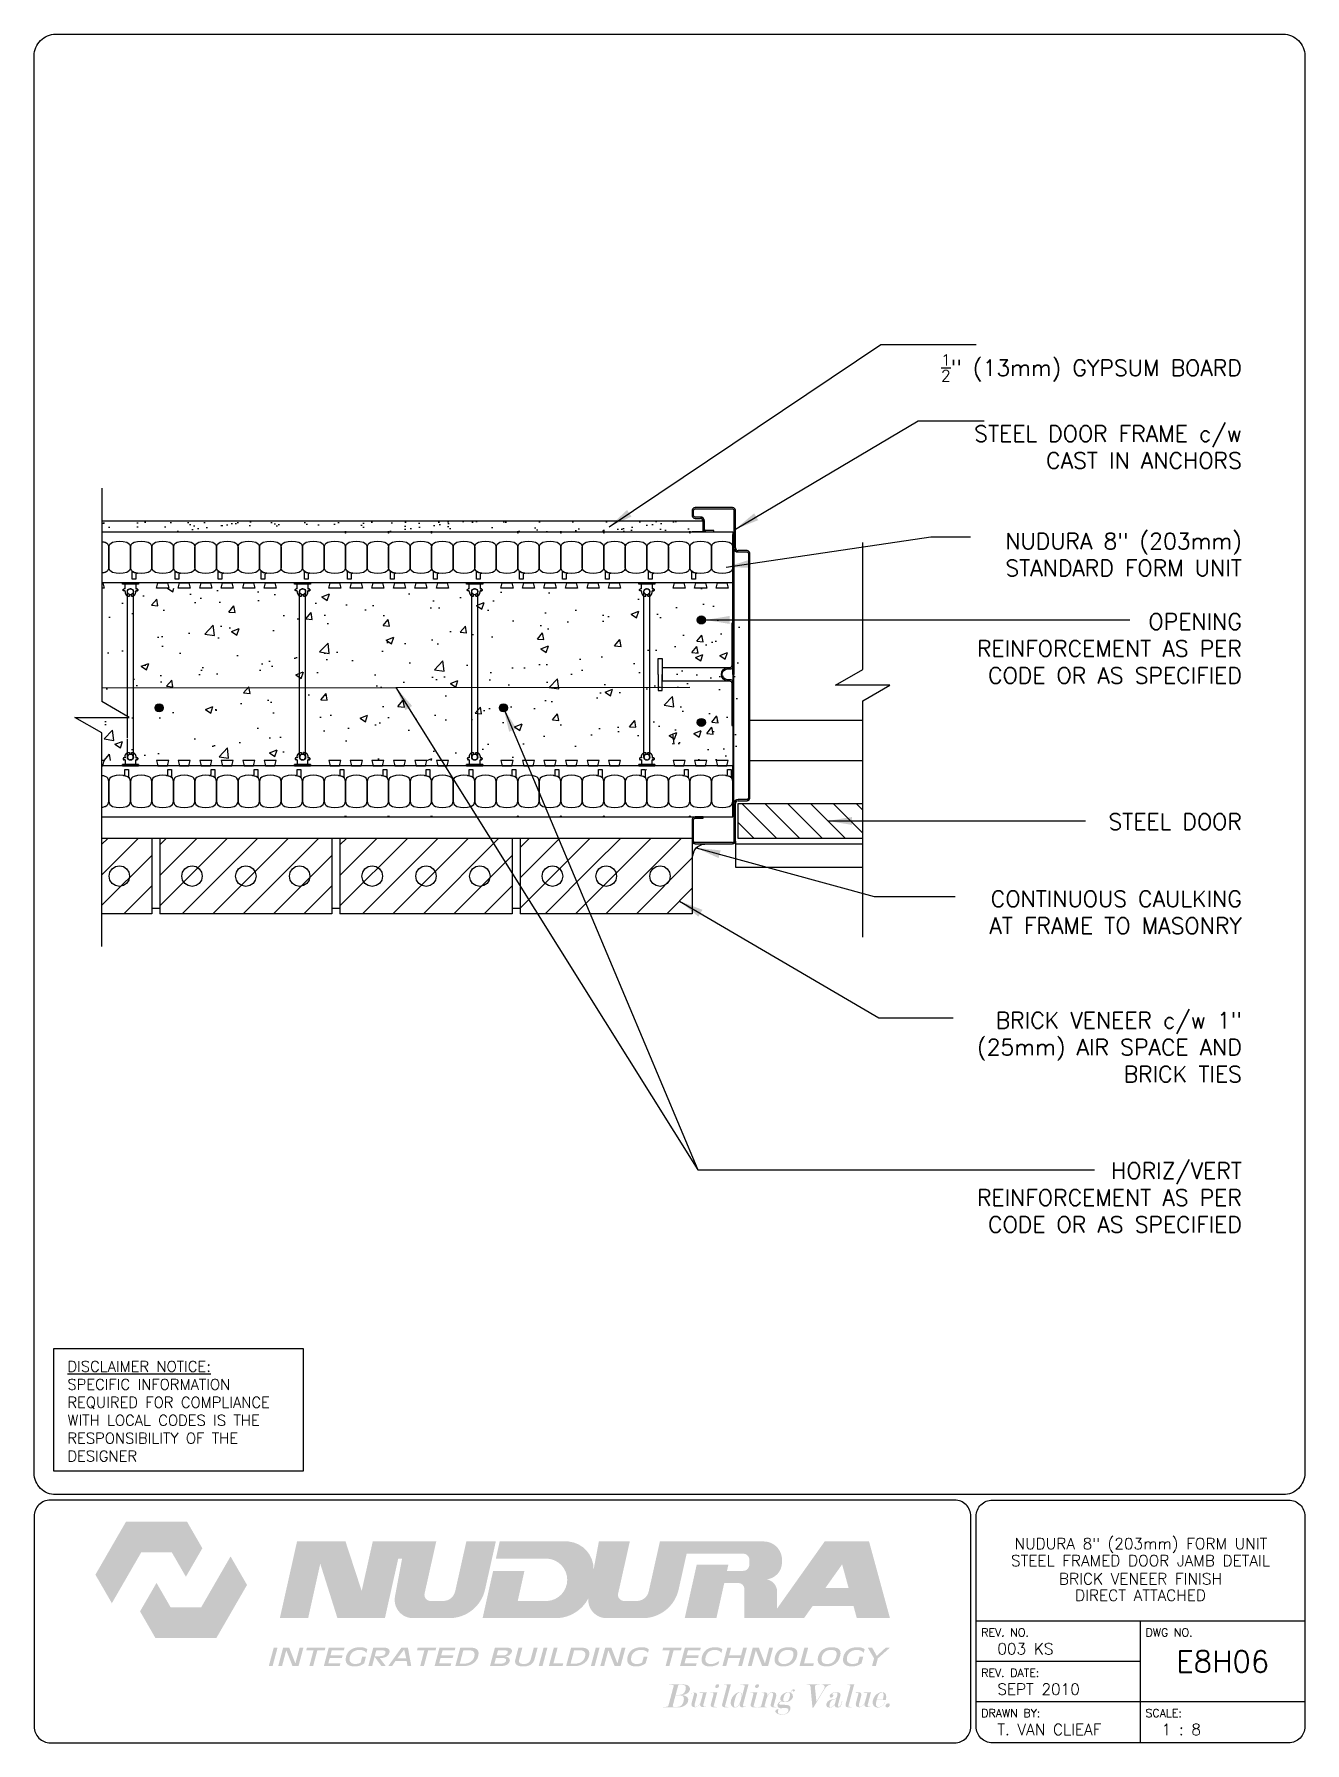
# Paper-space layout 'Layout1' of a CAD drawing. Header units: inches. Extents: x 0.42 to 7.8, y 0.49 to 10.41.
# The model-space entities are those that its viewports show. They can reach past a viewport. Long polylines and large blocks are cut down to what shows.
import ezdxf
from ezdxf.enums import TextEntityAlignment as Align

# ---------------------------------------------------------------- set-up
doc = ezdxf.new("R2010")
doc.units = ezdxf.units.IN
doc.header["$MEASUREMENT"] = 0
doc.linetypes.add('HIDDEN', pattern=[0.375, 0.25, -0.125])
doc.layers.get('0').update_dxf_attribs({"linetype": 'CONTINUOUS'})
for name, color, linetype in [('HATCH', 12, 'CONTINUOUS'), ('LINE18', 9, 'CONTINUOUS'), ('line25', 2, 'CONTINUOUS'), ('LINE3', 3, 'CONTINUOUS'), ('LINE50', 5, 'CONTINUOUS'), ('LINE65', 3, 'CONTINUOUS'), ('LINE9', 9, 'CONTINUOUS'), ('LOGO', 7, 'CONTINUOUS'), ('TBK_LINE65', 3, 'CONTINUOUS'), ('TBK_TEXT', 4, 'CONTINUOUS'), ('TEXT', 4, 'CONTINUOUS')]:
    doc.layers.add(name, color=color, linetype=linetype)
doc.styles.add('DIM', font='romans.shx', dxfattribs={"width": 0.7})
doc.styles.add('ROMANS', font='romans')
doc.dimstyles.new('ext_12', dxfattribs={"dimscale": 12, "dimtxt": 0.09375, "dimasz": 0.09375, "dimexe": 0.09375, "dimexo": 0.0625, "dimgap": 0.0625, "dimtad": 1, "dimdec": 1, "dimzin": 3, "dimdsep": 46, "dimlunit": 4, "dimtxsty": 'DIM', "dimcen": 0.09, "dimdle": 0.09375, "dimclrt": 4, "dimadec": 0, "dimazin": 0, "dimtfac": 1, "dimtdec": 1, "dimtmove": 2, "dimatfit": 3, "dimfxl": 0, "dimfrac": 2, "dimtolj": 1, "dimtzin": 0, "dimarcsym": 0})

psp = doc.layouts.get("Layout1")

# ---------------------------------------------------------------- texts
at = {"layer": 'TBK_TEXT', "color": 7, "style": 'ROMANS'}
for s, p in [('REV. NO.', (5.9215, 1.107)), ('DWG NO.', (6.876, 1.107)), ('REV. DATE:', (5.9215, 0.8726)), ('DRAWN BY:', (5.9215, 0.6382)), ('SCALE:', (6.876, 0.6382))]:
    psp.add_text(s, height=0.04688, dxfattribs=at).set_placement(p)
at = {"layer": 'TEXT', "insert": (0.6134, 2.7065), "char_height": 0.0625, "width": 1.41371, "attachment_point": 1, "style": 'ROMANS'}
psp.add_mtext('{\\Fromans.shx|c1;\\LDISCLAIMER NOTICE:\\l\\PSPECIFIC INFORMATION REQUIRED FOR COMPLIANCE WITH LOCAL CODES IS THE RESPONSIBILITY OF THE DESIGNER}', dxfattribs=at)

msp = doc.modelspace()

# ---------------------------------------------------------------- texts
at = {"layer": 'TEXT', "char_height": 0.75, "width": 13.88435, "attachment_point": 9, "style": 'ROMANS'}
for s, insert in [('\\A1;{\\H0.7x;\\S1/2;}" (13mm) GYPSUM BOARD', (3031.368, 545.827)), ('\\A1;STEEL DOOR FRAME c/w CAST IN ANCHORS', (3031.368, 541.776)), ('\\A1;NUDURA 8" (203mm) STANDARD FORM UNIT', (3031.368, 536.782)), ('\\A1;{\\H1x;O}PENING REINFORCEMENT AS PER CODE OR AS SPECIFIED', (3031.368, 531.792)), ('\\A1;STEEL DOOR', (3031.368, 524.996)), ('\\A1;CONTINUOUS CAULKING AT FRAME TO MASONRY', (3031.368, 520.16)), ('\\A1;BRICK VENEER c/w 1" (25mm) AIR SPACE AND BRICK TIES', (3031.368, 513.265)), ('\\A1;HORIZ/VERT REINFORCEMENT AS PER CODE OR AS SPECIFIED', (3031.368, 506.275))]:
    msp.add_mtext(s, dxfattribs=dict(at, insert=insert))

# ---------------------------------------------------------------- blocks, each defined once
blk = doc.blocks.new('TITLEBLOCK-Tag')
at = {"style": 'ROMANS'}
for tag, height, p in [('TITLE_LINE_1', 0.065, (0.927, -0.1328)), ('TITLE_LINE_2', 0.065, (0.9294, -0.2258)), ('CENTRE-LINE-3', 0.065, (0.927, -0.3246)), ('TITLE_LINE_4', 0.065, (0.927, -0.4299)), ('TITLE_LINE_5', 0.065, (0.927, -0.526)), ('DWG', 0.125, (1.4043, -0.9102))]:
    blk.add_attdef(tag, text='', height=height, dxfattribs=at).set_placement(p, align=Align.MIDDLE_CENTER)
for tag, p in [('LATEST_REVISION', (0.0954, -0.8366)), ('REVISION_DATE', (0.0954, -1.071)), ('DRAWN_BY', (0.0954, -1.3053)), ('SCALE', (1.0499, -1.3053))]:
    blk.add_attdef(tag, text='', height=0.065, dxfattribs=at).set_placement(p, align=Align.MIDDLE_LEFT)
blk = doc.blocks.new('Connector')
blk.add_point((0.271, 0))
at = {"layer": 'LINE9'}
for p, q in [((0, 0.375), (0, -0.375)), ((0.062, -0.375), (0.062, 0.375)), ((0.281, 0.25), (0.062, 0.25))]:
    blk.add_line(p, q, dxfattribs=at)
for points, weights in [([(0.007, 0.375), (0.004, 0.375), (0, 0.375)], [1, 0.972587069138, 0.950305488115]), ([(0.327, 0.343), (0.308, 0.343), (0.281, 0.317), (0.281, 0.297)], [1, 0.85355339, 0.85355339, 1]), ([(0.328, 0.343), (0.327, 0.343), (0.327, 0.343)], [1, 0.70710678, 1]), ([(0.375, 0.297), (0.375, 0.317), (0.348, 0.343), (0.329, 0.343)], [1, 0.85355339, 0.85355339, 1]), ([(0.406, 0.25), (0.546, 0.25), (0.619, 0.131)], [0.958404415409, 0.794674173519, 0.864651571113]), ([(0.619, 0.052), (0.612, 0.049), (0.604, 0.049)], [0.83615024178, 0.892081430621, 1]), ([(0, -0.375), (0.004, -0.375), (0.007, -0.375)], [0.950305488115, 0.972587069138, 1]), ([(0.281, -0.297), (0.281, -0.317), (0.308, -0.343), (0.327, -0.343)], [1, 0.85355339, 0.85355339, 1]), ([(0.327, -0.343), (0.281, -0.343), (0.281, -0.297)], [1, 0.70710678, 1]), ([(0.329, -0.343), (0.348, -0.343), (0.375, -0.317), (0.375, -0.297)], [1, 0.85355339, 0.85355339, 1]), ([(0.375, -0.297), (0.375, -0.343), (0.329, -0.343)], [1, 0.70710678, 1]), ([(0.619, -0.131), (0.546, -0.25), (0.406, -0.25)], [0.864651574428, 0.794674169686, 0.958404415195]), ([(0.604, -0.049), (0.612, -0.049), (0.619, -0.052)], [1, 0.89208144177, 0.836150253337])]:
    blk.add_rational_spline(points, weights, degree=2, dxfattribs=at)
for points, degree in [([(0, 0.375), (0.002, 0.375), (0.005, 0.375), (0.007, 0.375)], 3), ([(0.007, 0.375), (0.021, 0.375), (0.051, 0.375), (0.062, 0.375), (0.062, 0.375)], 3), ([(0.281, 0.25), (0.281, 0.297)], 1), ([(0.327, 0.343), (0.327, 0.343), (0.328, 0.343), (0.328, 0.343)], 3), ([(0.328, 0.343), (0.329, 0.343), (0.329, 0.343), (0.329, 0.343)], 3), ([(0.375, 0.25), (0.375, 0.297)], 1), ([(0.406, 0.25), (0.375, 0.25)], 1), ([(0.406, 0.25), (0.406, 0.25)], 1), ([(0.406, 0.25), (0.406, 0.25)], 1), ([(0.406, 0.25), (0.406, 0.25)], 1), ([(0.406, 0.25), (0.406, 0.25)], 1), ([(0.406, 0.25), (0.406, 0.25)], 1), ([(0.406, 0.25), (0.406, 0.25)], 1), ([(0.406, 0.25), (0.406, 0.25)], 1), ([(0.406, 0.25), (0.406, 0.25)], 1), ([(0.406, 0.25), (0.406, 0.25)], 1), ([(0.406, 0.25), (0.406, 0.25)], 1), ([(0.406, 0.25), (0.406, 0.25)], 1), ([(0.406, 0.25), (0.406, 0.25)], 1), ([(0.406, 0.25), (0.406, 0.25)], 1), ([(0.406, 0.25), (0.406, 0.25)], 1), ([(0.406, 0.25), (0.406, 0.25)], 1), ([(0.406, 0.25), (0.406, 0.25)], 1), ([(0.406, 0.25), (0.406, 0.25)], 1), ([(0.406, 0.25), (0.406, 0.25)], 1), ([(0.406, 0.25), (0.406, 0.25)], 1), ([(0.406, 0.25), (0.406, 0.25)], 1), ([(0.406, 0.25), (0.406, 0.25)], 1), ([(0.406, 0.25), (0.406, 0.25)], 1), ([(0.406, 0.25), (0.406, 0.25)], 1), ([(0.406, 0.25), (0.406, 0.25)], 1), ([(0.604, 0.049), (0.532, 0.049)], 1), ([(0.532, 0.049), (0.532, 0.049)], 1), ([(0.532, 0.049), (0.532, 0.049)], 1), ([(0.532, 0.049), (0.532, 0.049)], 1), ([(0.532, 0.049), (0.532, 0.049)], 1), ([(0.532, 0.049), (0.532, 0.049)], 1), ([(0.532, 0.049), (0.532, 0.049)], 1), ([(0.532, 0.049), (0.532, 0.049)], 1), ([(0.532, 0.049), (0.532, 0.049)], 1), ([(0.532, 0.049), (0.532, 0.049)], 1), ([(0.532, 0.049), (0.532, 0.049)], 1), ([(0.604, 0.049), (0.609, 0.049), (0.614, 0.05), (0.619, 0.052)], 3), ([(0.604, 0.049), (0.604, 0.049)], 1), ([(0.604, 0.049), (0.604, 0.049)], 1), ([(0.604, 0.049), (0.604, 0.049)], 1), ([(0.604, 0.049), (0.604, 0.049)], 1), ([(0.619, 0.131), (0.619, 0.052)], 1), ([(0.619, 0.131), (0.619, 0.131)], 1), ([(0.619, 0.131), (0.619, 0.131)], 1), ([(0.619, 0.131), (0.619, 0.131)], 1), ([(0.619, 0.131), (0.619, 0.131)], 1), ([(0.007, -0.375), (0.005, -0.375), (0.002, -0.375), (0, -0.375)], 3), ([(0.062, -0.375), (0.062, -0.375), (0.051, -0.375), (0.021, -0.375), (0.007, -0.375)], 3), ([(0.062, -0.25), (0.281, -0.25)], 1), ([(0.281, -0.297), (0.281, -0.25)], 1), ([(0.281, -0.25), (0.281, -0.297)], 1), ([(0.328, -0.343), (0.328, -0.343), (0.327, -0.343), (0.327, -0.343)], 3), ([(0.329, -0.343), (0.329, -0.343), (0.329, -0.343), (0.328, -0.343)], 3), ([(0.375, -0.25), (0.375, -0.297)], 1), ([(0.375, -0.297), (0.375, -0.25)], 1), ([(0.406, -0.25), (0.375, -0.25)], 1), ([(0.406, -0.25), (0.406, -0.25)], 1), ([(0.406, -0.25), (0.406, -0.25)], 1), ([(0.406, -0.25), (0.406, -0.25)], 1), ([(0.406, -0.25), (0.406, -0.25)], 1), ([(0.406, -0.25), (0.406, -0.25)], 1), ([(0.406, -0.25), (0.406, -0.25)], 1), ([(0.406, -0.25), (0.406, -0.25)], 1), ([(0.406, -0.25), (0.406, -0.25)], 1), ([(0.406, -0.25), (0.406, -0.25)], 1), ([(0.406, -0.25), (0.406, -0.25)], 1), ([(0.406, -0.25), (0.406, -0.25)], 1), ([(0.532, -0.049), (0.604, -0.049)], 1), ([(0.604, -0.049), (0.58, -0.049), (0.556, -0.049), (0.532, -0.049)], 3), ([(0.532, -0.049), (0.532, -0.049)], 1), ([(0.532, -0.049), (0.532, -0.049)], 1), ([(0.532, -0.049), (0.532, -0.049)], 1), ([(0.532, -0.049), (0.532, -0.049)], 1), ([(0.619, -0.052), (0.614, -0.05), (0.609, -0.049), (0.604, -0.049)], 3), ([(0.604, -0.049), (0.604, -0.049)], 1), ([(0.604, -0.049), (0.604, -0.049)], 1), ([(0.604, -0.049), (0.604, -0.049)], 1), ([(0.604, -0.049), (0.604, -0.049)], 1), ([(0.604, -0.049), (0.604, -0.049)], 1), ([(0.604, -0.049), (0.604, -0.049)], 1), ([(0.604, -0.049), (0.604, -0.049)], 1), ([(0.604, -0.049), (0.604, -0.049)], 1), ([(0.619, -0.052), (0.619, -0.131)], 1), ([(0.619, -0.131), (0.619, -0.131)], 1), ([(0.619, -0.131), (0.619, -0.131)], 1), ([(0.619, -0.131), (0.619, -0.131)], 1), ([(0.619, -0.131), (0.619, -0.131)], 1)]:
    blk.add_open_spline(points, degree=degree, dxfattribs=at)
for points, weights, knots in [([(0.062, 0.375), (0.062, 0.375), (0.046, 0.375), (0.03, 0.375), (0.007, 0.375)], [0.868718858569, 0.861102746415, 1, 0.861102734288, 0.868718859898], [0, 0, 0, 0.5, 0.5, 1, 1, 1]), ([(0.532, 0.049), (0.472, 0.203), (0.333, 0.113), (0.157, 0), (0.333, -0.113), (0.472, -0.203), (0.532, -0.049)], [0.899508922286, 0.599718215298, 1, 0.54226024, 1, 0.599718224335, 0.899508908749], [0, 0, 0, 0.318112, 0.318112, 0.681888, 0.681888, 1, 1, 1]), ([(0.007, -0.375), (0.03, -0.375), (0.046, -0.375), (0.062, -0.375), (0.062, -0.375)], [0.868718859319, 0.861102739573, 1, 0.861102742958, 0.868718858948], [0, 0, 0, 0.5, 0.5, 1, 1, 1])]:
    blk.add_rational_spline(points, weights, degree=2, knots=knots, dxfattribs=at)

# ---------------------------------------------------------------- hatches: boundary and pattern name
at = {"layer": 'HATCH'}
h = msp.add_hatch(dxfattribs=at)
h.set_pattern_fill('AR-SAND', color=256, scale=0.5, style=0)
h.set_pattern_definition([(37.5, (101.638, 79.4036), (-0.03149668, 0.96341188), [0, -0.76, 0, -0.85, 0, -0.8125]), (7.5, (101.638, 79.4036), (0.88488835, 1.41107303), [0, -0.41, 0, -0.685, 0, -0.2625]), (327.5, (101.023, 79.4036), (1.55707093, 0.00282953), [0, -0.25, 0, -0.9, 0, -1.175]), (317.5, (101.023, 79.4036), (1.5030633, 0.4388378), [0, -0.125, 0, -0.59, 0, -0.675])])
h.paths.add_polyline_path([(2995.116, 539.34), (2989.431, 539.34), (2989.431, 538.84), (2995.116, 538.84)])
h.paths.add_polyline_path([(3005.828, 539.34), (2995.116, 539.34), (2995.116, 538.84), (3005.828, 538.84)])
h.paths.add_polyline_path([(2978.393, 539.34), (2978.393, 538.84), (2989.431, 538.84), (2989.431, 539.34)])
h = msp.add_hatch(dxfattribs=at)
h.set_pattern_fill('AR-CONC', color=256, scale=0.5, style=0)
h.set_pattern_definition([(50, (2978.4962, 528.215), (3.5863, -0.31376), [0.375, -4.125]), (355, (2978.4962, 528.215), (-0.69376, 3.76096), [0.3, -3.3]), (100.451, (2978.795, 528.1888), (2.89255, 3.4472), [0.3187, -3.5057]), (46.184, (2978.4962, 529.215), (5.3362, -0.8276), [0.5625, -6.1875]), (96.636, (2978.941, 529.146), (4.6733, 4.8706), [0.47805, -5.2586]), (351.184, (2978.496, 529.215), (4.6733, 4.8706), [0.45, -4.95]), (21, (2978.9962, 528.965), (2.98454, -2.0131), [0.375, -4.125]), (326, (2978.9962, 528.965), (1.21658, 3.62575), [0.3, -3.3]), (71.451, (2979.245, 528.7972), (4.2011, 1.61265), [0.3187, -3.5057]), (37.5, (2978.4962, 528.215), (0.0608, 1.66447), [0, -3.26, 0, -3.35, 0, -3.3125]), (7.5, (2978.4962, 528.215), (1.31535, 1.97206), [0, -1.91, 0, -3.185, 0, -1.2625]), (327.5, (2977.3812, 528.215), (2.66911, -0.112774), [0, -1.25, 0, -3.9, 0, -5.175]), (317.5, (2976.8812, 528.215), (2.91593, 0.50052), [0, -1.625, 0, -2.59, 0, -3.675])])
h.paths.add_polyline_path([(3007.496, 536.215), (2978.496, 536.215), (2978.496, 528.215), (3007.496, 528.215)])
h = msp.add_hatch(dxfattribs=at)
h.set_pattern_fill('AR-CONC', color=256, scale=0.5, style=0)
h.set_pattern_definition([(50, (101.638, 77.4036), (3.586301, -0.3137607), [0.375, -4.125]), (355, (101.638, 77.4036), (-0.6937567, 3.7609607), [0.3, -3.3]), (100.4514, (101.937, 77.3774), (2.892547, 3.4471977), [0.318701, -3.5057106]), (46.1842, (101.638, 78.4036), (5.336205, -0.827595), [0.5625, -6.1875]), (96.6356, (102.0827, 78.3346), (4.6733135, 4.870589), [0.478051, -5.258565]), (351.1842, (101.638, 78.4036), (4.67331, 4.870593), [0.45, -4.95]), (21, (102.138, 78.1536), (2.9845353, -2.0130945), [0.375, -4.125]), (326, (102.138, 78.1536), (1.2165767, 3.62575), [0.3, -3.3]), (71.4514, (102.3867, 77.986), (4.201113, 1.6126525), [0.318701, -3.5057106]), (37.5, (101.638, 77.4036), (0.0607993, 1.66446927), [0, -3.26, 0, -3.35, 0, -3.3125]), (7.5, (101.638, 77.4036), (1.3153477, 1.9720586), [0, -1.91, 0, -3.185, 0, -1.2625]), (327.5, (100.523, 77.4036), (2.6691122, -0.11277436), [0, -1.25, 0, -3.9, 0, -5.175]), (317.5, (100.023, 77.4036), (2.9159308, 0.500525), [0, -1.625, 0, -2.59, 0, -3.675])])
h.paths.add_polyline_path([(3008.203, 532.965), (3008.203, 534.84), (3005.828, 534.84), (3005.828, 534.215), (3004.888, 534.215), (3004.888, 528.215), (3005.828, 528.215), (3008.203, 528.215), (3008.203, 530.09)])
at = {"layer": 'LINE65'}
for points in [[(3006.436, 534.744, 1), (3006.061, 534.744, 1)], [(2981.237, 530.66, 1), (2980.862, 530.66, 1)], [(2997.237, 530.66, 1), (2996.862, 530.66, 1)], [(3006.436, 529.982, 1), (3006.061, 529.982, 1)]]:
    msp.add_hatch(color=256, dxfattribs=at).paths.add_polyline_path(points)

# ---------------------------------------------------------------- linework, layer by layer
for centre in [(2995.715, 528.371), (3003.715, 528.371)]:
    msp.add_circle(centre, 0.141)
at = {"layer": 'HATCH'}
for p, q in [((3008.497, 530.09), (3013.754, 530.09)), ((3008.497, 528.215), (3013.754, 528.215)), ((3008.135, 526.216), (3009.76, 524.591)), ((3009.196, 526.216), (3010.821, 524.591)), ((3010.256, 526.216), (3011.881, 524.591)), ((3011.317, 526.216), (3012.942, 524.591)), ((3012.378, 526.216), (3013.754, 524.84)), ((3013.438, 526.216), (3013.754, 525.901)), ((3007.953, 525.338), (3008.699, 524.591)), ((2978.393, 524.319), (2978.664, 524.59)), ((2978.393, 522.905), (2980.078, 524.59)), ((2981.078, 524.286), (2981.382, 524.59)), ((2981.078, 522.871), (2982.796, 524.59)), ((2981.078, 521.457), (2984.21, 524.59)), ((2982.125, 521.09), (2985.625, 524.59)), ((2983.539, 521.09), (2987.039, 524.59)), ((2984.953, 521.09), (2988.453, 524.59)), ((2989.453, 524.286), (2989.757, 524.59)), ((2989.453, 522.871), (2991.171, 524.59)), ((2989.453, 521.457), (2992.585, 524.59)), ((2990.5, 521.09), (2994, 524.59)), ((2991.914, 521.09), (2995.414, 524.59)), ((2993.328, 521.09), (2996.828, 524.59)), ((2997.828, 524.175), (2998.242, 524.59)), ((2997.828, 522.761), (2999.656, 524.59)), ((2997.828, 521.347), (3001.071, 524.59)), ((3000.958, 521.649), (3003.899, 524.59)), ((3001.228, 523.333), (3002.485, 524.59)), ((3001.813, 521.09), (3005.313, 524.59)), ((3007.828, 524.465), (3007.828, 523.256)), ((3007.828, 524.34), (3013.754, 524.34)), ((2978.393, 521.491), (2980.703, 523.8)), ((2986.367, 521.09), (2989.078, 523.8)), ((2994.742, 521.09), (2997.453, 523.8)), ((2998.985, 521.09), (3001.228, 523.333)), ((3003.228, 521.09), (3005.828, 523.69)), ((3007.828, 523.256), (3013.754, 523.256)), ((2979.406, 521.09), (2980.703, 522.386)), ((2987.781, 521.09), (2989.078, 522.386)), ((2996.156, 521.09), (2997.453, 522.386)), ((3004.642, 521.09), (3005.828, 522.276)), ((3000.399, 521.09), (3000.958, 521.649))]:
    msp.add_line(p, q, dxfattribs=at)
msp.add_spline([(3005.828, 523.69), (3005.974, 524.108), (3006.212, 524.284), (3006.471, 524.34)], degree=3, dxfattribs=at)
at = {"layer": 'LINE18'}
for p, q in [((2978.384, 540.864), (2978.384, 530.938)), ((2979.654, 530.215), (2978.384, 530.948)), ((2978.384, 529.492), (2977.132, 530.215)), ((2977.132, 530.215), (2979.654, 530.215)), ((2978.384, 519.565), (2978.384, 529.492))]:
    msp.add_line(p, q, dxfattribs=at)
msp.add_lwpolyline([(3013.754, 520.002), (3013.754, 530.992), (3015.006, 531.715), (3012.484, 531.715), (3013.754, 532.448), (3013.754, 538.34)], dxfattribs=at)
at = {"layer": 'line25'}
for p, q in [((3007.715, 536.465), (2978.402, 536.465)), ((3007.715, 527.965), (2978.402, 527.965)), ((3003.694, 527.796), (3003.715, 527.796)), ((3007.953, 526.216), (3013.754, 526.216)), ((3007.953, 524.591), (3007.953, 526.216)), ((2980.703, 524.59), (2980.703, 521.09)), ((2981.078, 524.59), (2981.078, 521.09)), ((2981.078, 524.59), (2981.078, 521.09)), ((2989.078, 524.59), (2989.078, 521.09)), ((2989.453, 524.59), (2989.453, 521.09)), ((2989.453, 524.59), (2989.453, 521.09)), ((2997.453, 524.59), (2997.453, 521.09)), ((2997.828, 524.59), (2997.828, 521.09)), ((2997.828, 524.59), (2997.828, 521.09)), ((3005.828, 524.59), (3005.828, 521.09)), ((3013.754, 524.591), (3007.953, 524.591)), ((2980.703, 521.09), (2978.393, 521.09)), ((2981.078, 521.34), (2980.703, 521.34)), ((2989.078, 521.09), (2981.078, 521.09)), ((2989.453, 521.34), (2989.078, 521.34)), ((2997.453, 521.09), (2989.453, 521.09)), ((2997.828, 521.34), (2997.453, 521.34)), ((3005.828, 521.09), (2997.828, 521.09))]:
    msp.add_line(p, q, dxfattribs=at)
for points in [[(2978.402, 536.465), (2978.434, 536.465), (2978.496, 536.215), (2978.402, 536.215)], [(2978.402, 527.965), (2978.434, 527.965), (2978.496, 528.215), (2978.402, 528.215)]]:
    msp.add_lwpolyline(points, dxfattribs=at)
for points in [[(2981.434, 536.465), (2981.496, 536.215), (2980.934, 536.215), (2980.996, 536.465)], [(2982.434, 536.465), (2982.496, 536.215), (2981.934, 536.215), (2981.996, 536.465)], [(2983.434, 536.465), (2983.496, 536.215), (2982.934, 536.215), (2982.996, 536.465)], [(2984.434, 536.465), (2984.496, 536.215), (2983.934, 536.215), (2983.996, 536.465)], [(2985.434, 536.465), (2985.496, 536.215), (2984.934, 536.215), (2984.996, 536.465)], [(2986.434, 536.465), (2986.496, 536.215), (2985.934, 536.215), (2985.996, 536.465)], [(2989.434, 536.465), (2989.496, 536.215), (2988.934, 536.215), (2988.996, 536.465)], [(2990.434, 536.465), (2990.496, 536.215), (2989.934, 536.215), (2989.996, 536.465)], [(2991.434, 536.465), (2991.496, 536.215), (2990.934, 536.215), (2990.996, 536.465)], [(2992.434, 536.465), (2992.496, 536.215), (2991.934, 536.215), (2991.996, 536.465)], [(2993.434, 536.465), (2993.496, 536.215), (2992.934, 536.215), (2992.996, 536.465)], [(2994.434, 536.465), (2994.496, 536.215), (2993.934, 536.215), (2993.996, 536.465)], [(2997.434, 536.465), (2997.496, 536.215), (2996.934, 536.215), (2996.996, 536.465)], [(2998.434, 536.465), (2998.496, 536.215), (2997.934, 536.215), (2997.996, 536.465)], [(2999.434, 536.465), (2999.496, 536.215), (2998.934, 536.215), (2998.996, 536.465)], [(3000.434, 536.465), (3000.496, 536.215), (2999.934, 536.215), (2999.996, 536.465)], [(3001.434, 536.465), (3001.496, 536.215), (3000.934, 536.215), (3000.996, 536.465)], [(3002.434, 536.465), (3002.496, 536.215), (3001.934, 536.215), (3001.996, 536.465)], [(3005.434, 536.465), (3005.496, 536.215), (3004.934, 536.215), (3004.996, 536.465)], [(3006.434, 536.465), (3006.496, 536.215), (3005.934, 536.215), (3005.996, 536.465)], [(3007.434, 536.465), (3007.496, 536.215), (3006.934, 536.215), (3006.996, 536.465)], [(2981.434, 527.965), (2981.496, 528.215), (2980.934, 528.215), (2980.996, 527.965)], [(2982.434, 527.965), (2982.496, 528.215), (2981.934, 528.215), (2981.996, 527.965)], [(2983.434, 527.965), (2983.496, 528.215), (2982.934, 528.215), (2982.996, 527.965)], [(2984.434, 527.965), (2984.496, 528.215), (2983.934, 528.215), (2983.996, 527.965)], [(2985.434, 527.965), (2985.496, 528.215), (2984.934, 528.215), (2984.996, 527.965)], [(2986.434, 527.965), (2986.496, 528.215), (2985.934, 528.215), (2985.996, 527.965)], [(2989.434, 527.965), (2989.496, 528.215), (2988.934, 528.215), (2988.996, 527.965)], [(2990.434, 527.965), (2990.496, 528.215), (2989.934, 528.215), (2989.996, 527.965)], [(2991.434, 527.965), (2991.496, 528.215), (2990.934, 528.215), (2990.996, 527.965)], [(2992.434, 527.965), (2992.496, 528.215), (2991.934, 528.215), (2991.996, 527.965)], [(2993.434, 527.965), (2993.496, 528.215), (2992.934, 528.215), (2992.996, 527.965)], [(2994.434, 527.965), (2994.496, 528.215), (2993.934, 528.215), (2993.996, 527.965)], [(2997.434, 527.965), (2997.496, 528.215), (2996.934, 528.215), (2996.996, 527.965)], [(2998.434, 527.965), (2998.496, 528.215), (2997.934, 528.215), (2997.996, 527.965)], [(2999.434, 527.965), (2999.496, 528.215), (2998.934, 528.215), (2998.996, 527.965)], [(3000.434, 527.965), (3000.496, 528.215), (2999.934, 528.215), (2999.996, 527.965)], [(3001.434, 527.965), (3001.496, 528.215), (3000.934, 528.215), (3000.996, 527.965)], [(3002.434, 527.965), (3002.496, 528.215), (3001.934, 528.215), (3001.996, 527.965)], [(3005.434, 527.965), (3005.496, 528.215), (3004.934, 528.215), (3004.996, 527.965)], [(3006.434, 527.965), (3006.496, 528.215), (3005.934, 528.215), (3005.996, 527.965)], [(3007.434, 527.965), (3007.496, 528.215), (3006.934, 528.215), (3006.996, 527.965)]]:
    msp.add_lwpolyline(points, close=True, dxfattribs=at)
at = {"layer": 'line25', "flags": 128}
msp.add_lwpolyline([(3005.828, 524.59), (2978.393, 524.59)], dxfattribs=at)
at = {"layer": 'line25'}
for centre in [(2979.203, 522.84), (2982.578, 522.84), (2985.078, 522.84), (2987.578, 522.84), (2990.953, 522.84), (2993.453, 522.84), (2995.953, 522.84), (2999.328, 522.84), (3001.828, 522.84), (3004.328, 522.84)]:
    msp.add_circle(centre, 0.477, dxfattribs=at)
at = {"layer": 'LINE50'}
for p, q in [((2978.402, 538.84), (3007.715, 538.84)), ((3007.715, 538.84), (3007.715, 536.465)), ((3007.715, 527.965), (3007.715, 525.59)), ((3007.715, 525.59), (3007.715, 527.965)), ((2978.402, 525.59), (3007.715, 525.59))]:
    msp.add_line(p, q, dxfattribs=at)
at = {"layer": 'LINE65', "flags": 128}
msp.add_lwpolyline([(2978.393, 531.593), (3005.715, 531.613)], dxfattribs=at)
at = {"layer": 'LINE65'}
for centre in [(3006.249, 534.744), (2981.05, 530.66), (2997.05, 530.66), (3006.249, 529.982)]:
    msp.add_circle(centre, 0.188, dxfattribs=at)
at = {"layer": 'LINE9'}
for p, q in [((3007.703, 539.965), (3005.953, 539.965)), ((3005.828, 539.84), (3005.828, 539.59)), ((3005.89, 539.59), (3005.89, 539.84)), ((3005.953, 539.902), (3007.703, 539.902)), ((3006.203, 539.527), (3005.953, 539.527)), ((3005.953, 539.465), (3006.203, 539.465)), ((3006.328, 539.34), (3006.328, 538.965)), ((3006.39, 538.965), (3006.39, 539.34)), ((3007.765, 539.84), (3007.765, 538.09)), ((3007.828, 538.09), (3007.828, 539.84)), ((3006.328, 538.84), (3005.828, 538.84)), ((3006.828, 538.902), (3006.453, 538.902)), ((3006.453, 538.84), (3006.828, 538.84)), ((3006.828, 538.84), (3006.828, 538.902)), ((3008.372, 537.965), (3007.953, 537.965)), ((3007.953, 537.902), (3008.372, 537.902)), ((3008.434, 537.84), (3008.434, 531.121)), ((3008.497, 531.121), (3008.497, 537.84)), ((2979.574, 531.481), (2979.574, 536.059)), ((2979.856, 531.481), (2979.856, 536.059)), ((2987.574, 531.481), (2987.574, 536.059)), ((2987.856, 531.481), (2987.856, 536.059)), ((2995.574, 528.371), (2995.574, 536.059)), ((2995.856, 528.371), (2995.856, 536.059)), ((3003.574, 528.371), (3003.574, 536.059)), ((3003.856, 528.371), (3003.856, 536.059)), ((2979.574, 531.306), (2979.574, 531.481)), ((2979.574, 530.261), (2979.574, 531.306)), ((2979.856, 528.371), (2979.856, 531.481)), ((2987.574, 528.371), (2987.574, 531.481)), ((2987.856, 528.371), (2987.856, 531.481)), ((3008.434, 531.121), (3008.434, 526.465)), ((3008.497, 526.465), (3008.497, 531.121)), ((2979.574, 529.266), (2979.574, 530.215)), ((2979.574, 528.371), (2979.574, 529.215)), ((3007.765, 526.215), (3007.765, 524.465)), ((3007.828, 524.465), (3007.828, 526.215)), ((3008.372, 526.402), (3007.953, 526.402)), ((3007.953, 526.34), (3008.372, 526.34)), ((3005.828, 525.465), (3005.828, 524.465)), ((3005.89, 524.465), (3005.89, 525.465)), ((3006.328, 525.59), (3005.953, 525.59)), ((3005.953, 525.527), (3006.328, 525.527)), ((3006.328, 525.527), (3006.328, 525.59)), ((3007.703, 524.402), (3005.953, 524.402)), ((3005.953, 524.34), (3007.703, 524.34))]:
    msp.add_line(p, q, dxfattribs=at)
at = {"layer": 'LINE9', "flags": 128}
msp.add_lwpolyline([(3006.328, 538.84), (3006.328, 539.34), (2978.393, 539.34)], dxfattribs=at)
at = {"layer": 'LINE9'}
for points in [[(2978.402, 538.386, -0.03389), (2978.542, 538.351, -0.325305), (2978.715, 538.113), (2978.715, 537.192, -0.325305), (2978.542, 536.954, -0.03389), (2978.402, 536.919)], [(2978.402, 526.044, 0.03389), (2978.542, 526.079, 0.325305), (2978.715, 526.317), (2978.715, 527.238, 0.325305), (2978.542, 527.476, 0.03389), (2978.402, 527.511, 0.03389)]]:
    msp.add_lwpolyline(points, format="xyb", dxfattribs=at)
for points in [[(2979.542, 536.954, -0.157671), (2978.888, 536.954, -0.325305), (2978.715, 537.192), (2978.715, 538.113, -0.325305), (2978.888, 538.351, -0.157671), (2979.542, 538.351, -0.325305), (2979.715, 538.113), (2979.715, 537.192, -0.325305)], [(2980.542, 536.954, -0.157671), (2979.888, 536.954, -0.325305), (2979.715, 537.192), (2979.715, 538.113, -0.325305), (2979.888, 538.351, -0.157671), (2980.542, 538.351, -0.325305), (2980.715, 538.113), (2980.715, 537.192, -0.325305)], [(2981.542, 536.954, -0.157671), (2980.888, 536.954, -0.325305), (2980.715, 537.192), (2980.715, 538.113, -0.325305), (2980.888, 538.351, -0.157671), (2981.542, 538.351, -0.325305), (2981.715, 538.113), (2981.715, 537.192, -0.325305)], [(2982.542, 536.954, -0.157671), (2981.888, 536.954, -0.325305), (2981.715, 537.192), (2981.715, 538.113, -0.325305), (2981.888, 538.351, -0.157671), (2982.542, 538.351, -0.325305), (2982.715, 538.113), (2982.715, 537.192, -0.325305)], [(2983.542, 536.954, -0.157671), (2982.888, 536.954, -0.325305), (2982.715, 537.192), (2982.715, 538.113, -0.325305), (2982.888, 538.351, -0.157671), (2983.542, 538.351, -0.325305), (2983.715, 538.113), (2983.715, 537.192, -0.325305)], [(2984.542, 536.954, -0.157671), (2983.888, 536.954, -0.325305), (2983.715, 537.192), (2983.715, 538.113, -0.325305), (2983.888, 538.351, -0.157671), (2984.542, 538.351, -0.325305), (2984.715, 538.113), (2984.715, 537.192, -0.325305)], [(2985.542, 536.954, -0.157671), (2984.888, 536.954, -0.325305), (2984.715, 537.192), (2984.715, 538.113, -0.325305), (2984.888, 538.351, -0.157671), (2985.542, 538.351, -0.325305), (2985.715, 538.113), (2985.715, 537.192, -0.325305)], [(2986.542, 536.954, -0.157671), (2985.888, 536.954, -0.325305), (2985.715, 537.192), (2985.715, 538.113, -0.325305), (2985.888, 538.351, -0.157671), (2986.542, 538.351, -0.325305), (2986.715, 538.113), (2986.715, 537.192, -0.325305)], [(2987.542, 536.954, -0.157671), (2986.888, 536.954, -0.325305), (2986.715, 537.192), (2986.715, 538.113, -0.325305), (2986.888, 538.351, -0.157671), (2987.542, 538.351, -0.325305), (2987.715, 538.113), (2987.715, 537.192, -0.325305)], [(2988.542, 536.954, -0.157671), (2987.888, 536.954, -0.325305), (2987.715, 537.192), (2987.715, 538.113, -0.325305), (2987.888, 538.351, -0.157671), (2988.542, 538.351, -0.325305), (2988.715, 538.113), (2988.715, 537.192, -0.325305)], [(2989.542, 536.954, -0.157671), (2988.888, 536.954, -0.325305), (2988.715, 537.192), (2988.715, 538.113, -0.325305), (2988.888, 538.351, -0.157671), (2989.542, 538.351, -0.325305), (2989.715, 538.113), (2989.715, 537.192, -0.325305)], [(2990.542, 536.954, -0.157671), (2989.888, 536.954, -0.325305), (2989.715, 537.192), (2989.715, 538.113, -0.325305), (2989.888, 538.351, -0.157671), (2990.542, 538.351, -0.325305), (2990.715, 538.113), (2990.715, 537.192, -0.325305)], [(2991.542, 536.954, -0.157671), (2990.888, 536.954, -0.325305), (2990.715, 537.192), (2990.715, 538.113, -0.325305), (2990.888, 538.351, -0.157671), (2991.542, 538.351, -0.325305), (2991.715, 538.113), (2991.715, 537.192, -0.325305)], [(2992.542, 536.954, -0.157671), (2991.888, 536.954, -0.325305), (2991.715, 537.192), (2991.715, 538.113, -0.325305), (2991.888, 538.351, -0.157671), (2992.542, 538.351, -0.325305), (2992.715, 538.113), (2992.715, 537.192, -0.325305)], [(2993.542, 536.954, -0.157671), (2992.888, 536.954, -0.325305), (2992.715, 537.192), (2992.715, 538.113, -0.325305), (2992.888, 538.351, -0.157671), (2993.542, 538.351, -0.325305), (2993.715, 538.113), (2993.715, 537.192, -0.325305)], [(2994.542, 536.954, -0.157671), (2993.888, 536.954, -0.325305), (2993.715, 537.192), (2993.715, 538.113, -0.325305), (2993.888, 538.351, -0.157671), (2994.542, 538.351, -0.325305), (2994.715, 538.113), (2994.715, 537.192, -0.325305)], [(2995.542, 536.954, -0.157671), (2994.888, 536.954, -0.325305), (2994.715, 537.192), (2994.715, 538.113, -0.325305), (2994.888, 538.351, -0.157671), (2995.542, 538.351, -0.325305), (2995.715, 538.113), (2995.715, 537.192, -0.325305)], [(2996.542, 536.954, -0.157671), (2995.888, 536.954, -0.325305), (2995.715, 537.192), (2995.715, 538.113, -0.325305), (2995.888, 538.351, -0.157671), (2996.542, 538.351, -0.325305), (2996.715, 538.113), (2996.715, 537.192, -0.325305)], [(2997.542, 536.954, -0.157671), (2996.888, 536.954, -0.325305), (2996.715, 537.192), (2996.715, 538.113, -0.325305), (2996.888, 538.351, -0.157671), (2997.542, 538.351, -0.325305), (2997.715, 538.113), (2997.715, 537.192, -0.325305)], [(2998.542, 536.954, -0.157671), (2997.888, 536.954, -0.325305), (2997.715, 537.192), (2997.715, 538.113, -0.325305), (2997.888, 538.351, -0.157671), (2998.542, 538.351, -0.325305), (2998.715, 538.113), (2998.715, 537.192, -0.325305)], [(2999.542, 536.954, -0.157671), (2998.888, 536.954, -0.325305), (2998.715, 537.192), (2998.715, 538.113, -0.325305), (2998.888, 538.351, -0.157671), (2999.542, 538.351, -0.325305), (2999.715, 538.113), (2999.715, 537.192, -0.325305)], [(3000.542, 536.954, -0.157671), (2999.888, 536.954, -0.325305), (2999.715, 537.192), (2999.715, 538.113, -0.325305), (2999.888, 538.351, -0.157671), (3000.542, 538.351, -0.325305), (3000.715, 538.113), (3000.715, 537.192, -0.325305)], [(3001.542, 536.954, -0.157671), (3000.888, 536.954, -0.325305), (3000.715, 537.192), (3000.715, 538.113, -0.325305), (3000.888, 538.351, -0.157671), (3001.542, 538.351, -0.325305), (3001.715, 538.113), (3001.715, 537.192, -0.325305)], [(3002.542, 536.954, -0.157671), (3001.888, 536.954, -0.325305), (3001.715, 537.192), (3001.715, 538.113, -0.325305), (3001.888, 538.351, -0.157671), (3002.542, 538.351, -0.325305), (3002.715, 538.113), (3002.715, 537.192, -0.325305)], [(3003.542, 536.954, -0.157671), (3002.888, 536.954, -0.325305), (3002.715, 537.192), (3002.715, 538.113, -0.325305), (3002.888, 538.351, -0.157671), (3003.542, 538.351, -0.325305), (3003.715, 538.113), (3003.715, 537.192, -0.325305)], [(3004.542, 536.954, -0.157671), (3003.888, 536.954, -0.325305), (3003.715, 537.192), (3003.715, 538.113, -0.325305), (3003.888, 538.351, -0.157671), (3004.542, 538.351, -0.325305), (3004.715, 538.113), (3004.715, 537.192, -0.325305)], [(3005.542, 536.954, -0.157671), (3004.888, 536.954, -0.325305), (3004.715, 537.192), (3004.715, 538.113, -0.325305), (3004.888, 538.351, -0.157671), (3005.542, 538.351, -0.325305), (3005.715, 538.113), (3005.715, 537.192, -0.325305)], [(3006.542, 536.954, -0.157671), (3005.888, 536.954, -0.325305), (3005.715, 537.192), (3005.715, 538.113, -0.325305), (3005.888, 538.351, -0.157671), (3006.542, 538.351, -0.325305), (3006.715, 538.113), (3006.715, 537.192, -0.325305)], [(3007.542, 536.954, -0.157671), (3006.888, 536.954, -0.325305), (3006.715, 537.192), (3006.715, 538.113, -0.325305), (3006.888, 538.351, -0.157671), (3007.542, 538.351, -0.325305), (3007.715, 538.113), (3007.715, 537.192, -0.325305)], [(2979.888, 536.954, 0.037267), (2980.042, 536.917, 0.463036), (2979.969, 536.855), (2979.969, 536.633), (2979.798, 536.633), (2979.798, 536.979, 0.189002), (2979.782, 537.022, 0.128407)], [(2981.888, 536.954, 0.037267), (2982.042, 536.917, 0.463036), (2981.969, 536.855), (2981.969, 536.633), (2981.798, 536.633), (2981.798, 536.979, 0.189002), (2981.782, 537.022, 0.128407)], [(2983.888, 536.954, 0.037267), (2984.042, 536.917, 0.463036), (2983.969, 536.855), (2983.969, 536.633), (2983.798, 536.633), (2983.798, 536.979, 0.189002), (2983.782, 537.022, 0.128407)], [(2985.888, 536.954, 0.037267), (2986.042, 536.917, 0.463036), (2985.969, 536.855), (2985.969, 536.633), (2985.798, 536.633), (2985.798, 536.979, 0.189002), (2985.782, 537.022, 0.128407)], [(2987.888, 536.954, 0.037267), (2988.042, 536.917, 0.463036), (2987.969, 536.855), (2987.969, 536.633), (2987.798, 536.633), (2987.798, 536.979, 0.189002), (2987.782, 537.022, 0.128407)], [(2989.888, 536.954, 0.037267), (2990.042, 536.917, 0.463036), (2989.969, 536.855), (2989.969, 536.633), (2989.798, 536.633), (2989.798, 536.979, 0.189002), (2989.782, 537.022, 0.128407)], [(2991.888, 536.954, 0.037267), (2992.042, 536.917, 0.463036), (2991.969, 536.855), (2991.969, 536.633), (2991.798, 536.633), (2991.798, 536.979, 0.189002), (2991.782, 537.022, 0.128407)], [(2993.888, 536.954, 0.037267), (2994.042, 536.917, 0.463036), (2993.969, 536.855), (2993.969, 536.633), (2993.798, 536.633), (2993.798, 536.979, 0.189002), (2993.782, 537.022, 0.128407)], [(2995.888, 536.954, 0.037267), (2996.042, 536.917, 0.463036), (2995.969, 536.855), (2995.969, 536.633), (2995.798, 536.633), (2995.798, 536.979, 0.189002), (2995.782, 537.022, 0.128407)], [(2997.888, 536.954, 0.037267), (2998.042, 536.917, 0.463036), (2997.969, 536.855), (2997.969, 536.633), (2997.798, 536.633), (2997.798, 536.979, 0.189002), (2997.782, 537.022, 0.128407)], [(2999.888, 536.954, 0.037267), (3000.042, 536.917, 0.463036), (2999.969, 536.855), (2999.969, 536.633), (2999.798, 536.633), (2999.798, 536.979, 0.189002), (2999.782, 537.022, 0.128407)], [(3001.888, 536.954, 0.037267), (3002.042, 536.917, 0.463036), (3001.969, 536.855), (3001.969, 536.633), (3001.798, 536.633), (3001.798, 536.979, 0.189002), (3001.782, 537.022, 0.128407)], [(3003.888, 536.954, 0.037267), (3004.042, 536.917, 0.463036), (3003.969, 536.855), (3003.969, 536.633), (3003.798, 536.633), (3003.798, 536.979, 0.189002), (3003.782, 537.022, 0.128407)], [(3005.888, 536.954, 0.037267), (3006.042, 536.917, 0.463036), (3005.969, 536.855), (3005.969, 536.633), (3005.798, 536.633), (3005.798, 536.979, 0.189002), (3005.782, 537.022, 0.128407)], [(3007.715, 529.84), (3007.715, 531.84, 0.414214), (3007.59, 531.965), (3007.465, 531.965, -1), (3007.465, 532.465), (3007.59, 532.465, 0.414214), (3007.715, 532.59), (3007.715, 534.59), (3007.665, 534.59), (3007.665, 532.64, -0.414214), (3007.54, 532.515), (3007.465, 532.515, 1), (3007.465, 531.915), (3007.54, 531.915, -0.414214), (3007.665, 531.79), (3007.665, 529.84)], [(2979.542, 527.476, 0.157671), (2978.888, 527.476, 0.325305), (2978.715, 527.238), (2978.715, 526.317, 0.325305), (2978.888, 526.079, 0.157671), (2979.542, 526.079, 0.325305), (2979.715, 526.317), (2979.715, 527.238, 0.325305)], [(2979.542, 527.476, 0.037267), (2979.388, 527.513, 0.463036), (2979.461, 527.575), (2979.461, 527.796), (2979.632, 527.796), (2979.632, 527.45, 0.189002), (2979.648, 527.408, 0.128407)], [(2980.542, 527.476, 0.157671), (2979.888, 527.476, 0.325305), (2979.715, 527.238), (2979.715, 526.317, 0.325305), (2979.888, 526.079, 0.157671), (2980.542, 526.079, 0.325305), (2980.715, 526.317), (2980.715, 527.238, 0.325305)], [(2981.542, 527.476, 0.157671), (2980.888, 527.476, 0.325305), (2980.715, 527.238), (2980.715, 526.317, 0.325305), (2980.888, 526.079, 0.157671), (2981.542, 526.079, 0.325305), (2981.715, 526.317), (2981.715, 527.238, 0.325305)], [(2981.542, 527.476, 0.037267), (2981.388, 527.513, 0.463036), (2981.461, 527.575), (2981.461, 527.796), (2981.632, 527.796), (2981.632, 527.45, 0.189002), (2981.648, 527.408, 0.128407)], [(2982.542, 527.476, 0.157671), (2981.888, 527.476, 0.325305), (2981.715, 527.238), (2981.715, 526.317, 0.325305), (2981.888, 526.079, 0.157671), (2982.542, 526.079, 0.325305), (2982.715, 526.317), (2982.715, 527.238, 0.325305)], [(2983.542, 527.476, 0.157671), (2982.888, 527.476, 0.325305), (2982.715, 527.238), (2982.715, 526.317, 0.325305), (2982.888, 526.079, 0.157671), (2983.542, 526.079, 0.325305), (2983.715, 526.317), (2983.715, 527.238, 0.325305)], [(2983.542, 527.476, 0.037267), (2983.388, 527.513, 0.463036), (2983.461, 527.575), (2983.461, 527.796), (2983.632, 527.796), (2983.632, 527.45, 0.189002), (2983.648, 527.408, 0.128407)], [(2984.542, 527.476, 0.157671), (2983.888, 527.476, 0.325305), (2983.715, 527.238), (2983.715, 526.317, 0.325305), (2983.888, 526.079, 0.157671), (2984.542, 526.079, 0.325305), (2984.715, 526.317), (2984.715, 527.238, 0.325305)], [(2985.542, 527.476, 0.157671), (2984.888, 527.476, 0.325305), (2984.715, 527.238), (2984.715, 526.317, 0.325305), (2984.888, 526.079, 0.157671), (2985.542, 526.079, 0.325305), (2985.715, 526.317), (2985.715, 527.238, 0.325305)], [(2985.542, 527.476, 0.037267), (2985.388, 527.513, 0.463036), (2985.461, 527.575), (2985.461, 527.796), (2985.632, 527.796), (2985.632, 527.45, 0.189002), (2985.648, 527.408, 0.128407)], [(2986.542, 527.476, 0.157671), (2985.888, 527.476, 0.325305), (2985.715, 527.238), (2985.715, 526.317, 0.325305), (2985.888, 526.079, 0.157671), (2986.542, 526.079, 0.325305), (2986.715, 526.317), (2986.715, 527.238, 0.325305)], [(2987.542, 527.476, 0.157671), (2986.888, 527.476, 0.325305), (2986.715, 527.238), (2986.715, 526.317, 0.325305), (2986.888, 526.079, 0.157671), (2987.542, 526.079, 0.325305), (2987.715, 526.317), (2987.715, 527.238, 0.325305)], [(2987.542, 527.476, 0.037267), (2987.388, 527.513, 0.463036), (2987.461, 527.575), (2987.461, 527.796), (2987.632, 527.796), (2987.632, 527.45, 0.189002), (2987.648, 527.408, 0.128407)], [(2988.542, 527.476, 0.157671), (2987.888, 527.476, 0.325305), (2987.715, 527.238), (2987.715, 526.317, 0.325305), (2987.888, 526.079, 0.157671), (2988.542, 526.079, 0.325305), (2988.715, 526.317), (2988.715, 527.238, 0.325305)], [(2989.542, 527.476, 0.157671), (2988.888, 527.476, 0.325305), (2988.715, 527.238), (2988.715, 526.317, 0.325305), (2988.888, 526.079, 0.157671), (2989.542, 526.079, 0.325305), (2989.715, 526.317), (2989.715, 527.238, 0.325305)], [(2989.542, 527.476, 0.037267), (2989.388, 527.513, 0.463036), (2989.461, 527.575), (2989.461, 527.796), (2989.632, 527.796), (2989.632, 527.45, 0.189002), (2989.648, 527.408, 0.128407)], [(2990.542, 527.476, 0.157671), (2989.888, 527.476, 0.325305), (2989.715, 527.238), (2989.715, 526.317, 0.325305), (2989.888, 526.079, 0.157671), (2990.542, 526.079, 0.325305), (2990.715, 526.317), (2990.715, 527.238, 0.325305)], [(2991.542, 527.476, 0.157671), (2990.888, 527.476, 0.325305), (2990.715, 527.238), (2990.715, 526.317, 0.325305), (2990.888, 526.079, 0.157671), (2991.542, 526.079, 0.325305), (2991.715, 526.317), (2991.715, 527.238, 0.325305)], [(2991.542, 527.476, 0.037267), (2991.388, 527.513, 0.463036), (2991.461, 527.575), (2991.461, 527.796), (2991.632, 527.796), (2991.632, 527.45, 0.189002), (2991.648, 527.408, 0.128407)], [(2992.542, 527.476, 0.157671), (2991.888, 527.476, 0.325305), (2991.715, 527.238), (2991.715, 526.317, 0.325305), (2991.888, 526.079, 0.157671), (2992.542, 526.079, 0.325305), (2992.715, 526.317), (2992.715, 527.238, 0.325305)], [(2993.542, 527.476, 0.157671), (2992.888, 527.476, 0.325305), (2992.715, 527.238), (2992.715, 526.317, 0.325305), (2992.888, 526.079, 0.157671), (2993.542, 526.079, 0.325305), (2993.715, 526.317), (2993.715, 527.238, 0.325305)], [(2993.542, 527.476, 0.037267), (2993.388, 527.513, 0.463036), (2993.461, 527.575), (2993.461, 527.796), (2993.632, 527.796), (2993.632, 527.45, 0.189002), (2993.648, 527.408, 0.128407)], [(2994.542, 527.476, 0.157671), (2993.888, 527.476, 0.325305), (2993.715, 527.238), (2993.715, 526.317, 0.325305), (2993.888, 526.079, 0.157671), (2994.542, 526.079, 0.325305), (2994.715, 526.317), (2994.715, 527.238, 0.325305)], [(2995.542, 527.476, 0.157671), (2994.888, 527.476, 0.325305), (2994.715, 527.238), (2994.715, 526.317, 0.325305), (2994.888, 526.079, 0.157671), (2995.542, 526.079, 0.325305), (2995.715, 526.317), (2995.715, 527.238, 0.325305)], [(2995.542, 527.476, 0.037267), (2995.388, 527.513, 0.463036), (2995.461, 527.575), (2995.461, 527.796), (2995.632, 527.796), (2995.632, 527.45, 0.189002), (2995.648, 527.408, 0.128407)], [(2996.542, 527.476, 0.157671), (2995.888, 527.476, 0.325305), (2995.715, 527.238), (2995.715, 526.317, 0.325305), (2995.888, 526.079, 0.157671), (2996.542, 526.079, 0.325305), (2996.715, 526.317), (2996.715, 527.238, 0.325305)], [(2997.542, 527.476, 0.157671), (2996.888, 527.476, 0.325305), (2996.715, 527.238), (2996.715, 526.317, 0.325305), (2996.888, 526.079, 0.157671), (2997.542, 526.079, 0.325305), (2997.715, 526.317), (2997.715, 527.238, 0.325305)], [(2997.542, 527.476, 0.037267), (2997.388, 527.513, 0.463036), (2997.461, 527.575), (2997.461, 527.796), (2997.632, 527.796), (2997.632, 527.45, 0.189002), (2997.648, 527.408, 0.128407)], [(2998.542, 527.476, 0.157671), (2997.888, 527.476, 0.325305), (2997.715, 527.238), (2997.715, 526.317, 0.325305), (2997.888, 526.079, 0.157671), (2998.542, 526.079, 0.325305), (2998.715, 526.317), (2998.715, 527.238, 0.325305)], [(2999.542, 527.476, 0.157671), (2998.888, 527.476, 0.325305), (2998.715, 527.238), (2998.715, 526.317, 0.325305), (2998.888, 526.079, 0.157671), (2999.542, 526.079, 0.325305), (2999.715, 526.317), (2999.715, 527.238, 0.325305)], [(2999.542, 527.476, 0.037267), (2999.388, 527.513, 0.463036), (2999.461, 527.575), (2999.461, 527.796), (2999.632, 527.796), (2999.632, 527.45, 0.189002), (2999.648, 527.408, 0.128407)], [(3000.542, 527.476, 0.157671), (2999.888, 527.476, 0.325305), (2999.715, 527.238), (2999.715, 526.317, 0.325305), (2999.888, 526.079, 0.157671), (3000.542, 526.079, 0.325305), (3000.715, 526.317), (3000.715, 527.238, 0.325305)], [(3001.542, 527.476, 0.157671), (3000.888, 527.476, 0.325305), (3000.715, 527.238), (3000.715, 526.317, 0.325305), (3000.888, 526.079, 0.157671), (3001.542, 526.079, 0.325305), (3001.715, 526.317), (3001.715, 527.238, 0.325305)], [(3001.542, 527.476, 0.037267), (3001.388, 527.513, 0.463036), (3001.461, 527.575), (3001.461, 527.796), (3001.632, 527.796), (3001.632, 527.45, 0.189002), (3001.648, 527.408, 0.128407)], [(3002.542, 527.476, 0.157671), (3001.888, 527.476, 0.325305), (3001.715, 527.238), (3001.715, 526.317, 0.325305), (3001.888, 526.079, 0.157671), (3002.542, 526.079, 0.325305), (3002.715, 526.317), (3002.715, 527.238, 0.325305)], [(3003.542, 527.476, 0.157671), (3002.888, 527.476, 0.325305), (3002.715, 527.238), (3002.715, 526.317, 0.325305), (3002.888, 526.079, 0.157671), (3003.542, 526.079, 0.325305), (3003.715, 526.317), (3003.715, 527.238, 0.325305)], [(3003.542, 527.476, 0.037267), (3003.388, 527.513, 0.463036), (3003.461, 527.575), (3003.461, 527.796), (3003.632, 527.796), (3003.632, 527.45, 0.189002), (3003.648, 527.408, 0.128407)], [(3004.542, 527.476, 0.157671), (3003.888, 527.476, 0.325305), (3003.715, 527.238), (3003.715, 526.317, 0.325305), (3003.888, 526.079, 0.157671), (3004.542, 526.079, 0.325305), (3004.715, 526.317), (3004.715, 527.238, 0.325305)], [(3005.542, 527.476, 0.157671), (3004.888, 527.476, 0.325305), (3004.715, 527.238), (3004.715, 526.317, 0.325305), (3004.888, 526.079, 0.157671), (3005.542, 526.079, 0.325305), (3005.715, 526.317), (3005.715, 527.238, 0.325305)], [(3005.542, 527.476, 0.037267), (3005.388, 527.513, 0.463036), (3005.461, 527.575), (3005.461, 527.796), (3005.632, 527.796), (3005.632, 527.45, 0.189002), (3005.648, 527.408, 0.128407)], [(3006.542, 527.476, 0.157671), (3005.888, 527.476, 0.325305), (3005.715, 527.238), (3005.715, 526.317, 0.325305), (3005.888, 526.079, 0.157671), (3006.542, 526.079, 0.325305), (3006.715, 526.317), (3006.715, 527.238, 0.325305)], [(3007.542, 527.476, 0.157671), (3006.888, 527.476, 0.325305), (3006.715, 527.238), (3006.715, 526.317, 0.325305), (3006.888, 526.079, 0.157671), (3007.542, 526.079, 0.325305), (3007.715, 526.317), (3007.715, 527.238, 0.325305)], [(3007.542, 527.476, 0.037267), (3007.388, 527.513, 0.463036), (3007.461, 527.575), (3007.461, 527.796), (3007.632, 527.796), (3007.632, 527.45, 0.189002), (3007.648, 527.408, 0.128407)]]:
    msp.add_lwpolyline(points, format="xyb", close=True, dxfattribs=at)
for points in [[(2989.684, 538.84), (2989.715, 538.775), (2989.746, 538.84)], [(2991.684, 538.84), (2991.715, 538.775), (2991.746, 538.84)], [(2993.684, 538.84), (2993.715, 538.775), (2993.746, 538.84)], [(2997.684, 538.84), (2997.715, 538.775), (2997.746, 538.84)], [(2999.684, 538.84), (2999.715, 538.775), (2999.746, 538.84)], [(3001.684, 538.84), (3001.715, 538.775), (3001.746, 538.84)], [(3005.684, 538.84), (3005.715, 538.775), (3005.746, 538.84)], [(2989.684, 525.59), (2989.715, 525.654), (2989.746, 525.59)], [(2991.684, 525.59), (2991.715, 525.654), (2991.746, 525.59)], [(2993.684, 525.59), (2993.715, 525.654), (2993.746, 525.59)], [(2997.684, 525.59), (2997.715, 525.654), (2997.746, 525.59)], [(2999.684, 525.59), (2999.715, 525.654), (2999.746, 525.59)], [(3001.684, 525.59), (3001.715, 525.654), (3001.746, 525.59)], [(3005.684, 525.59), (3005.715, 525.654), (3005.746, 525.59)]]:
    msp.add_lwpolyline(points, close=True, dxfattribs=at)
for points in [[(3007.715, 532.215), (3007.715, 538.711), (3007.765, 538.711), (3007.765, 532.215)], [(3007.765, 536.588), (3007.715, 536.588), (3007.715, 532.59)], [(3007.715, 532.215), (3007.715, 525.718), (3007.765, 525.718), (3007.765, 532.215)]]:
    msp.add_lwpolyline(points, dxfattribs=at)
at = {"layer": 'LINE9', "linetype": 'HIDDEN'}
for points in [[(3004.236, 532.215), (3004.236, 532.958), (3004.42, 532.958), (3004.42, 532.215)], [(3004.236, 532.215), (3004.236, 531.471), (3004.42, 531.471), (3004.42, 532.215)], [(3007.465, 532.515), (3004.42, 532.515), (3004.42, 531.915), (3007.465, 531.915)]]:
    msp.add_lwpolyline(points, dxfattribs=at)
at = {"layer": 'LINE9'}
for centre in [(2979.715, 536.059), (2987.715, 536.059), (2995.715, 536.059), (3003.715, 536.059), (2979.715, 528.371), (2987.715, 528.371)]:
    msp.add_circle(centre, 0.141, dxfattribs=at)
for centre, radius, start, end in [((3005.953, 539.84), 0.125, 90, 180), ((3007.703, 539.84), 0.125, 0, 90), ((3005.953, 539.59), 0.125, 180, 270), ((3005.953, 539.84), 0.0625, 90, 180), ((3005.953, 539.59), 0.0625, 180, 270), ((3006.203, 539.34), 0.188, 0, 90), ((3006.203, 539.34), 0.125, 0, 90), ((3007.703, 539.84), 0.0625, 0, 90), ((3006.453, 538.965), 0.125, 180, 270), ((3006.453, 538.965), 0.0625, 180, 270), ((3007.953, 538.09), 0.188, 180, 270), ((3007.953, 538.09), 0.125, 180, 270), ((3008.372, 537.84), 0.125, 0, 90), ((3008.372, 537.84), 0.0625, 0, 90), ((3008.372, 526.465), 0.0625, 270, 0), ((3008.372, 526.465), 0.125, 270, 0), ((3007.953, 526.215), 0.188, 90, 180), ((3007.953, 526.215), 0.125, 90, 180), ((3005.953, 525.465), 0.125, 90, 180), ((3005.953, 525.465), 0.0625, 90, 180), ((3005.953, 524.465), 0.125, 180, 270), ((3005.953, 524.465), 0.0625, 180, 270), ((3007.703, 524.465), 0.0625, 270, 0), ((3007.703, 524.465), 0.125, 270, 0)]:
    msp.add_arc(centre, radius, start, end, dxfattribs=at)

# ---------------------------------------------------------------- block references
at = {"xscale": -1, "rotation": 90}
for p in [(2979.715, 536.465), (2987.715, 536.465), (2995.715, 536.465), (3003.715, 536.465)]:
    msp.add_blockref('Connector', p, dxfattribs=at)
at = {"rotation": 90}
for p in [(2995.715, 527.965), (3003.715, 527.965)]:
    msp.add_blockref('Connector', p, dxfattribs=at)
at = {"layer": 'LINE9', "rotation": 90}
for p in [(2979.715, 527.965), (2987.715, 527.965)]:
    msp.add_blockref('Connector', p, dxfattribs=at)

msp.set_redraw_order([(e.dxf.handle, doc.entitydb.next_handle()) for e in msp.query("TEXT MTEXT ATTDEF DIMENSION ARC_DIMENSION")])  # texts and dimensions are drawn at this point

# ---------------------------------------------------------------- leaders
at = {"layer": 'TEXT'}
for points in [[(3001.964, 539.074), (3014.583, 547.537), (3019.016, 547.537)], [(3007.828, 538.965), (3016.321, 543.99), (3019.391, 543.99)], [(3007.396, 537.192), (3016.919, 538.606), (3018.749, 538.606)], [(3006.436, 534.744), (3020.939, 534.744), (3026.153, 534.744)], [(2992.054, 531.603), (3006.086, 509.186), (3024.521, 509.186)], [(2997.05, 530.66), (3006.086, 509.186), (3024.521, 509.186)], [(3012.13, 525.404), (3021.494, 525.404), (3024.101, 525.404)], [(3006.013, 524.153), (3014.277, 521.895), (3018.043, 521.895)], [(3005.235, 521.683), (3014.502, 516.257), (3017.947, 516.257)]]:
    msp.add_leader(points, dimstyle='ext_12', dxfattribs=at)

# ---------------------------------------------------------------- hatches: boundary and pattern name
at = {"layer": 'LOGO'}
h = psp.add_hatch(color=118, dxfattribs=at)
h.paths.add_polyline_path([(1.3084, 1.7731), (0.9533, 1.7731), (0.7758, 1.4656), (0.8714, 1.2999), (1.0421, 1.5955), (1.2196, 1.5955), (1.3015, 1.4537), (1.3971, 1.6193)])
h.paths.add_polyline_path([(3.5239, 1.6586), (3.1242, 1.6586), (3.102, 1.5589), (3.4023, 1.5589, -0.930471), (3.4023, 1.313), (3.2292, 1.313), (3.2681, 1.4879), (3.0862, 1.4879), (3.0251, 1.2131), (3.4568, 1.2131, 0.270268), (3.639, 1.3273, 0.435341), (3.7452, 1.2131), (3.9559, 1.2131, 0.351064), (4.1638, 1.3796), (4.2104, 1.5876), (4.539, 1.5876, -0.414214), (4.5745, 1.5521), (4.5745, 1.5234, -0.414214), (4.539, 1.4879), (4.4448, 1.4879), (4.4527, 1.5234), (4.2688, 1.5234), (4.1993, 1.2131), (4.3833, 1.2131), (4.4289, 1.4169), (4.5105, 1.4169, -0.414214), (4.546, 1.3814), (4.546, 1.2131), (4.8921, 1.2131), (4.942, 1.2835), (5.1797, 1.2835), (5.1989, 1.2131), (5.3915, 1.2131), (5.2699, 1.6586), (5.0121, 1.6586), (4.7358, 1.269), (4.7358, 1.3689, 0.349934), (4.6765, 1.4385, 0.386479), (4.7643, 1.5394), (4.7643, 1.5521, 0.414214), (4.6578, 1.6586), (4.055, 1.6586), (3.9901, 1.3685, -0.351064), (3.9208, 1.313), (3.8471, 1.313, -0.480315), (3.8125, 1.3563), (3.8802, 1.6586), (3.7005, 1.6586), (3.6697, 1.4948, 0.393378)])
h.paths.add_polyline_path([(5.0168, 1.389), (5.1136, 1.5255), (5.1509, 1.389)], flags=16)
h.paths.add_polyline_path([(1.8339, 1.0422), (1.8229, 1.0422), (1.8119, 1.0422), (1.7831, 0.9348), (1.7941, 0.9348), (1.8052, 0.9348)])
h.paths.add_polyline_path([(1.8845, 1.0267), (1.9209, 0.9348), (1.9555, 0.9348), (1.9842, 1.0422), (1.9622, 1.0422), (1.9375, 0.9502), (1.9018, 1.0422), (1.8665, 1.0422), (1.8378, 0.9348), (1.8601, 0.9348)])
h.paths.add_polyline_path([(2.0653, 1.0267), (2.1082, 1.0267), (2.1103, 1.0343), (2.1125, 1.0422), (2.0046, 1.0422), (2.0025, 1.0343), (2.0003, 1.0267), (2.0432, 1.0267), (2.0188, 0.9348), (2.0408, 0.9348)])
h.paths.add_polyline_path([(2.2117, 0.9969), (2.1413, 0.9969), (2.1492, 1.0267), (2.2196, 1.0267), (2.2216, 1.0343), (2.2237, 1.0422), (2.1314, 1.0422), (2.1027, 0.9348), (2.195, 0.9348), (2.1971, 0.9425), (2.1993, 0.9504), (2.1288, 0.9504), (2.1369, 0.9811), (2.2074, 0.9811), (2.2096, 0.989)])
h.paths.add_polyline_path([(2.3335, 0.9483), (2.3374, 0.9514), (2.3477, 0.9895), (2.3256, 0.9895), (2.3165, 0.9547), (2.3139, 0.9533), (2.3014, 0.9485), (2.2875, 0.9468), (2.276, 0.9478), (2.265, 0.9514), (2.2573, 0.9579), (2.2554, 0.9607), (2.2525, 0.9686), (2.252, 0.9782), (2.2542, 0.9893), (2.2549, 0.9917), (2.2592, 1.0022), (2.2657, 1.0113), (2.2738, 1.0185), (2.2832, 1.0235), (2.2961, 1.0274), (2.3107, 1.0288), (2.3225, 1.0279), (2.3342, 1.0243), (2.3431, 1.019), (2.3501, 1.0113), (2.3553, 1.0315), (2.3501, 1.0363), (2.3395, 1.0413), (2.3285, 1.0437), (2.3141, 1.0444), (2.3129, 1.0444), (2.2978, 1.0434), (2.2841, 1.0408), (2.2717, 1.0365), (2.2606, 1.0305), (2.2568, 1.0279), (2.2484, 1.0204), (2.2417, 1.0116), (2.2364, 1.0017), (2.2324, 0.9907), (2.2307, 0.9828), (2.2297, 0.9722), (2.2307, 0.9629), (2.2333, 0.9547), (2.2379, 0.9478), (2.2383, 0.9473), (2.2458, 0.9408), (2.2556, 0.9363), (2.2678, 0.9334), (2.282, 0.9327), (2.2822, 0.9327), (2.2966, 0.9336), (2.31, 0.9365), (2.3223, 0.9416)])
h.paths.add_polyline_path([(2.3978, 0.9888), (2.4373, 0.9348), (2.4627, 0.9348), (2.428, 0.9806), (2.4402, 0.9814), (2.4539, 0.9842), (2.4654, 0.989), (2.4728, 0.9945), (2.4795, 1.0032), (2.4841, 1.014), (2.4848, 1.0185), (2.4838, 1.0276), (2.4781, 1.0348), (2.4735, 1.0377), (2.4623, 1.041), (2.4476, 1.0422), (2.3901, 1.0422), (2.3613, 0.9348), (2.3834, 0.9348)])
h.paths.add_polyline_path([(2.3985, 0.9919), (2.4078, 1.0267), (2.4412, 1.0267), (2.4474, 1.0262), (2.4579, 1.0226), (2.4601, 1.0207), (2.4613, 1.0113), (2.4579, 1.0039), (2.4498, 0.9965), (2.44, 0.9931), (2.4244, 0.9919)], flags=16)
h.paths.add_polyline_path([(2.5912, 1.0422), (2.5541, 1.0422), (2.4771, 0.9348), (2.4989, 0.9348), (2.5195, 0.9651), (2.5838, 0.9651), (2.5886, 0.9348), (2.6106, 0.9348)])
h.paths.add_polyline_path([(2.5303, 0.9806), (2.5692, 1.031), (2.5814, 0.9806)], flags=16)
h.paths.add_polyline_path([(2.7089, 1.0267), (2.7518, 1.0267), (2.754, 1.0343), (2.7559, 1.0422), (2.6483, 1.0422), (2.6461, 1.0343), (2.644, 1.0267), (2.6869, 1.0267), (2.6624, 0.9348), (2.6842, 0.9348)])
h.paths.add_polyline_path([(2.8533, 0.989), (2.8552, 0.9969), (2.7847, 0.9969), (2.7928, 1.0267), (2.8631, 1.0267), (2.8652, 1.0343), (2.8674, 1.0422), (2.7749, 1.0422), (2.7461, 0.9348), (2.8386, 0.9348), (2.8408, 0.9425), (2.8427, 0.9504), (2.7725, 0.9504), (2.7806, 0.9811), (2.8511, 0.9811)])
h.paths.add_polyline_path([(2.9988, 1.0228), (2.9942, 1.0295), (2.988, 1.0346), (2.9782, 1.0389), (2.9657, 1.0415), (2.9503, 1.0422), (2.8954, 1.0422), (2.8667, 0.9348), (2.9144, 0.9348), (2.9175, 0.9348), (2.9319, 0.936), (2.9455, 0.9389), (2.958, 0.9435), (2.9693, 0.95), (2.9746, 0.9535), (2.9829, 0.9612), (2.9899, 0.9701), (2.9952, 0.9799), (2.999, 0.9907), (2.9992, 0.9909), (2.9997, 0.9938), (3.0016, 1.0048), (3.0012, 1.0147)])
h.paths.add_polyline_path([(2.9132, 1.0267), (2.947, 1.0267), (2.9544, 1.0262), (2.9662, 1.0231), (2.9741, 1.0171), (2.9741, 1.0168), (2.9777, 1.0096), (2.9786, 1.0003), (2.9767, 0.9893), (2.9758, 0.9864), (2.9712, 0.9758), (2.9645, 0.967), (2.9559, 0.9595), (2.9453, 0.9538), (2.9324, 0.95), (2.918, 0.9488), (2.8923, 0.9488)], flags=16)
h.paths.add_polyline_path([(3.1949, 1.0168), (3.1953, 1.0188), (3.1949, 1.0283), (3.1894, 1.0358), (3.1867, 1.0375), (3.1759, 1.041), (3.1613, 1.0422), (3.0968, 1.0422), (3.068, 0.9348), (3.1311, 0.9348), (3.1402, 0.9351), (3.1541, 0.9377), (3.1659, 0.9423), (3.1704, 0.9454), (3.1783, 0.9535), (3.1829, 0.9639), (3.1836, 0.9677), (3.1824, 0.9768), (3.1759, 0.9838), (3.1683, 0.9873), (3.1551, 0.9902), (3.1647, 0.9919), (3.1774, 0.9965), (3.1817, 0.9991), (3.1901, 1.007)])
h.paths.add_polyline_path([(3.1716, 1.012), (3.1702, 1.0084), (3.1615, 1.0005), (3.1548, 0.9981), (3.14, 0.9965), (3.1066, 0.9965), (3.1146, 1.0267), (3.1493, 1.0267), (3.1579, 1.0262), (3.1685, 1.0233), (3.1704, 1.0214)], flags=16)
h.paths.add_polyline_path([(3.1575, 0.9782), (3.1603, 0.9754), (3.1615, 0.9663), (3.1591, 0.9603), (3.1508, 0.9528), (3.1421, 0.95), (3.1265, 0.9488), (3.0937, 0.9488), (3.1028, 0.9826), (3.1376, 0.9826), (3.1469, 0.9818)], flags=16)
h.paths.add_polyline_path([(3.256, 1.0422), (3.2339, 1.0422), (3.215, 0.9718), (3.2143, 0.9686), (3.2136, 0.9583), (3.2162, 0.9497), (3.2217, 0.9428), (3.2239, 0.9411), (3.2332, 0.9363), (3.2452, 0.9336), (3.2601, 0.9327), (3.2646, 0.9327), (3.2795, 0.9341), (3.2924, 0.9375), (3.3039, 0.9428), (3.3066, 0.9447), (3.3154, 0.9521), (3.3217, 0.9612), (3.326, 0.9718), (3.3449, 1.0422), (3.3226, 1.0422), (3.3035, 0.9708), (3.3035, 0.9706), (3.2984, 0.9603), (3.2903, 0.9528), (3.2788, 0.9483), (3.2637, 0.9466), (3.2495, 0.9483), (3.2403, 0.9529), (3.2361, 0.9605), (3.2371, 0.9708)])
h.paths.add_polyline_path([(3.4018, 1.0422), (3.3907, 1.0422), (3.3797, 1.0422), (3.3509, 0.9348), (3.362, 0.9348), (3.373, 0.9348)])
h.paths.add_polyline_path([(3.461, 1.0422), (3.4389, 1.0422), (3.4101, 0.9348), (3.4895, 0.9348), (3.4917, 0.9425), (3.4936, 0.9504), (3.4363, 0.9504)])
h.paths.add_polyline_path([(3.6453, 1.0048), (3.6448, 1.0147), (3.6424, 1.0228), (3.6379, 1.0295), (3.6317, 1.0346), (3.6218, 1.0389), (3.6094, 1.0415), (3.594, 1.0422), (3.5391, 1.0422), (3.5103, 0.9348), (3.5578, 0.9348), (3.5612, 0.9348), (3.5756, 0.936), (3.589, 0.9389), (3.6014, 0.9435), (3.613, 0.95), (3.6182, 0.9535), (3.6266, 0.9612), (3.6336, 0.9701), (3.6388, 0.9799), (3.6425, 0.9901), (3.6434, 0.9938)])
h.paths.add_polyline_path([(3.5569, 1.0267), (3.5904, 1.0267), (3.5981, 1.0262), (3.6096, 1.0231), (3.6177, 1.0169), (3.6213, 1.0096), (3.6221, 1.0003), (3.6201, 0.9893), (3.6194, 0.9864), (3.6149, 0.9758), (3.6082, 0.967), (3.5995, 0.9595), (3.589, 0.9538), (3.576, 0.95), (3.5617, 0.9488), (3.536, 0.9488)], flags=16)
h.paths.add_polyline_path([(3.7048, 1.0422), (3.6937, 1.0422), (3.6827, 1.0422), (3.6539, 0.9348), (3.665, 0.9348), (3.676, 0.9348)])
h.paths.add_polyline_path([(3.7556, 1.0267), (3.792, 0.9348), (3.8266, 0.9348), (3.8553, 1.0422), (3.833, 1.0422), (3.8083, 0.9502), (3.7726, 1.0422), (3.7376, 1.0422), (3.7088, 0.9348), (3.7309, 0.9348)])
h.paths.add_polyline_path([(3.8894, 0.9893), (3.8901, 0.9917), (3.8944, 1.0022), (3.9009, 1.0113), (3.9093, 1.0185), (3.9184, 1.0235), (3.9313, 1.0274), (3.9459, 1.0288), (3.9577, 1.0279), (3.9694, 1.0243), (3.9783, 1.019), (3.9853, 1.0113), (3.9905, 1.0315), (3.9853, 1.0363), (3.9747, 1.0413), (3.9637, 1.0437), (3.9493, 1.0444), (3.9481, 1.0444), (3.9332, 1.0434), (3.9193, 1.0408), (3.9069, 1.0365), (3.8958, 1.0305), (3.892, 1.0279), (3.8838, 1.0204), (3.8769, 1.0116), (3.8716, 1.0017), (3.8678, 0.9907), (3.8659, 0.9828), (3.8649, 0.9722), (3.8659, 0.9629), (3.8685, 0.9547), (3.8731, 0.9478), (3.8735, 0.9473), (3.881, 0.9408), (3.8908, 0.9363), (3.903, 0.9334), (3.9172, 0.9327), (3.9174, 0.9327), (3.9318, 0.9336), (3.9452, 0.9365), (3.9574, 0.9416), (3.9687, 0.9483), (3.9725, 0.9514), (3.9829, 0.9895), (3.961, 0.9895), (3.9517, 0.9547), (3.9491, 0.9533), (3.9366, 0.9485), (3.9227, 0.9468), (3.9112, 0.9478), (3.9002, 0.9514), (3.8925, 0.9579), (3.8906, 0.9607), (3.8877, 0.9686), (3.8874, 0.9782)])
h.paths.add_polyline_path([(4.1346, 1.0267), (4.1775, 1.0267), (4.1797, 1.0343), (4.1816, 1.0422), (4.074, 1.0422), (4.0718, 1.0343), (4.0696, 1.0267), (4.1126, 1.0267), (4.0881, 0.9348), (4.1099, 0.9348)])
h.paths.add_polyline_path([(4.2787, 0.989), (4.2808, 0.9969), (4.2104, 0.9969), (4.2183, 1.0267), (4.2888, 1.0267), (4.2909, 1.0343), (4.2931, 1.0422), (4.2005, 1.0422), (4.1718, 0.9348), (4.2643, 0.9348), (4.2665, 0.9425), (4.2684, 0.9504), (4.1981, 0.9504), (4.2063, 0.9811), (4.2768, 0.9811)])
h.paths.add_polyline_path([(4.3214, 0.9893), (4.3221, 0.9912), (4.3264, 1.002), (4.3324, 1.0111), (4.3398, 1.0185), (4.3463, 1.0226), (4.3585, 1.0271), (4.3727, 1.0288), (4.3861, 1.0276), (4.3976, 1.0238), (4.4062, 1.0183), (4.4122, 1.0101), (4.4177, 1.0315), (4.4122, 1.0363), (4.4017, 1.0413), (4.3902, 1.0437), (4.3758, 1.0444), (4.3638, 1.0439), (4.3499, 1.0413), (4.3377, 1.037), (4.3266, 1.0305), (4.3235, 1.0281), (4.3156, 1.0207), (4.3089, 1.0118), (4.3036, 1.002), (4.2998, 0.9907), (4.2981, 0.983), (4.2969, 0.9725), (4.2976, 0.9631), (4.3003, 0.9547), (4.3043, 0.9478), (4.3108, 0.9416), (4.3202, 0.9365), (4.3319, 0.9336), (4.3458, 0.9327), (4.3588, 0.9334), (4.3727, 0.9365), (4.3834, 0.9404), (4.3952, 0.9471), (4.4, 0.9648), (4.3969, 0.9629), (4.3839, 0.9555), (4.3731, 0.9504), (4.3647, 0.948), (4.3506, 0.9466), (4.342, 0.9473), (4.3312, 0.9509), (4.3235, 0.9576), (4.3221, 0.9603), (4.3197, 0.9682), (4.3194, 0.978)])
h.paths.add_polyline_path([(4.469, 1.0422), (4.447, 1.0422), (4.4182, 0.9348), (4.4403, 0.9348), (4.4525, 0.9811), (4.5222, 0.9811), (4.5098, 0.9348), (4.5318, 0.9348), (4.5606, 1.0422), (4.5385, 1.0422), (4.5263, 0.9969), (4.4568, 0.9969)])
h.paths.add_polyline_path([(4.6124, 1.0267), (4.6491, 0.9348), (4.6833, 0.9348), (4.7121, 1.0422), (4.6901, 1.0422), (4.6654, 0.9502), (4.6296, 1.0422), (4.5944, 1.0422), (4.5656, 0.9348), (4.5879, 0.9348)])
h.paths.add_polyline_path([(4.8507, 0.99), (4.8521, 0.9957), (4.8536, 1.0068), (4.8531, 1.0164), (4.8507, 1.0245), (4.8461, 1.0312), (4.8394, 1.0367), (4.8293, 1.041), (4.8169, 1.0437), (4.8018, 1.0444), (4.7881, 1.0437), (4.7744, 1.041), (4.762, 1.0367), (4.751, 1.0305), (4.7476, 1.0281), (4.7394, 1.0204), (4.733, 1.0118), (4.7277, 1.002), (4.7239, 0.9907), (4.7219, 0.983), (4.721, 0.9722), (4.7217, 0.9629), (4.7243, 0.9547), (4.7289, 0.9478), (4.7361, 0.9413), (4.7457, 0.9365), (4.7577, 0.9336), (4.7718, 0.9327), (4.7864, 0.9334), (4.7999, 0.9363), (4.8121, 0.9411), (4.8229, 0.9478), (4.8286, 0.9523), (4.8361, 0.9603), (4.842, 0.9691), (4.8471, 0.9794)])
h.paths.add_polyline_path([(4.7454, 0.9893), (4.7459, 0.9912), (4.7502, 1.002), (4.7562, 1.0111), (4.7641, 1.0185), (4.7708, 1.0228), (4.7833, 1.0271), (4.7975, 1.0288), (4.8075, 1.0281), (4.8193, 1.0252), (4.8276, 1.019), (4.8305, 1.0106), (4.8308, 1.001), (4.8286, 0.9893), (4.8272, 0.9847), (4.8226, 0.9742), (4.8166, 0.9651), (4.8092, 0.9576), (4.8018, 0.9526), (4.7895, 0.948), (4.7754, 0.9466), (4.7661, 0.9473), (4.7553, 0.9509), (4.7478, 0.9576), (4.7462, 0.9603), (4.7435, 0.9684), (4.7433, 0.978)], flags=16)
h.paths.add_polyline_path([(4.9166, 1.0422), (4.8945, 1.0422), (4.8658, 0.9348), (4.9451, 0.9348), (4.9473, 0.9425), (4.9494, 0.9504), (4.8922, 0.9504)])
h.paths.add_polyline_path([(5.1014, 0.99), (5.1029, 0.9957), (5.1043, 1.0068), (5.1038, 1.0164), (5.1014, 1.0245), (5.0969, 1.0312), (5.0902, 1.0367), (5.0801, 1.041), (5.0676, 1.0437), (5.0523, 1.0444), (5.0389, 1.0437), (5.0252, 1.041), (5.0127, 1.0367), (5.0017, 1.0305), (4.9984, 1.0281), (4.9902, 1.0204), (4.9835, 1.0118), (4.9785, 1.002), (4.9744, 0.9907), (4.9727, 0.983), (4.9717, 0.9722), (4.9725, 0.9629), (4.9751, 0.9547), (4.9794, 0.9478), (4.9868, 0.9413), (4.9964, 0.9365), (5.0082, 0.9336), (5.0226, 0.9327), (5.0369, 0.9334), (5.0506, 0.9363), (5.0626, 0.9411), (5.0736, 0.9478), (5.0794, 0.9523), (5.0866, 0.9603), (5.0928, 0.9691), (5.0978, 0.9794)])
h.paths.add_polyline_path([(4.9962, 0.9893), (4.9967, 0.9912), (5.001, 1.002), (5.007, 1.0111), (5.0147, 1.0185), (5.0216, 1.0228), (5.0338, 1.0271), (5.0482, 1.0288), (5.0583, 1.0281), (5.07, 1.0252), (5.0783, 1.019), (5.0813, 1.0106), (5.0815, 1.001), (5.0791, 0.9893), (5.0779, 0.9847), (5.0734, 0.9742), (5.0674, 0.9651), (5.06, 0.9576), (5.0525, 0.9526), (5.0401, 0.948), (5.0262, 0.9466), (5.0168, 0.9473), (5.006, 0.9509), (4.9984, 0.9576), (4.9969, 0.9603), (4.9943, 0.9684), (4.994, 0.978)], flags=16)
h.paths.add_polyline_path([(5.141, 0.9782), (5.1429, 0.9893), (5.1436, 0.9917), (5.1482, 1.0022), (5.1544, 1.0113), (5.1628, 1.0185), (5.1722, 1.0235), (5.1849, 1.0274), (5.1995, 1.0288), (5.2115, 1.0279), (5.2232, 1.0243), (5.2318, 1.019), (5.2388, 1.0113), (5.2443, 1.0315), (5.239, 1.0363), (5.2285, 1.0413), (5.2172, 1.0437), (5.2028, 1.0444), (5.2019, 1.0444), (5.1868, 1.0434), (5.1731, 1.0408), (5.1606, 1.0365), (5.1496, 1.0305), (5.1458, 1.0279), (5.1374, 1.0204), (5.1304, 1.0116), (5.1252, 1.0017), (5.1213, 0.9907), (5.1197, 0.9828), (5.1187, 0.9722), (5.1194, 0.9629), (5.1223, 0.9547), (5.1273, 0.9472), (5.1348, 0.9408), (5.1446, 0.9363), (5.1566, 0.9334), (5.171, 0.9327), (5.1712, 0.9327), (5.1856, 0.9336), (5.1988, 0.9365), (5.211, 0.9416), (5.2223, 0.9483), (5.2263, 0.9514), (5.2364, 0.9895), (5.2146, 0.9895), (5.2052, 0.9547), (5.2028, 0.9533), (5.1901, 0.9485), (5.1762, 0.9468), (5.1647, 0.9478), (5.1539, 0.9514), (5.146, 0.9579), (5.1443, 0.9607), (5.1415, 0.9686)])
h.paths.add_polyline_path([(5.2877, 1.0422), (5.2625, 1.0422), (5.2992, 0.9794), (5.2872, 0.9348), (5.3093, 0.9348), (5.321, 0.9794), (5.3915, 1.0422), (5.3678, 1.0422), (5.3148, 0.9938)])
h = psp.add_hatch(color=42, dxfattribs=at)
h.paths.add_polyline_path([(1.6566, 1.4061), (1.5609, 1.5718), (1.3903, 1.2762), (1.2128, 1.2762), (1.1309, 1.418), (1.0352, 1.2524), (1.124, 1.0986), (1.479, 1.0986)])
h.paths.add_polyline_path([(2.082, 1.5296), (2.1818, 1.2131), (2.4576, 1.2131), (2.535, 1.5589), (2.5573, 1.5589), (2.5161, 1.3393, 0.469667), (2.6208, 1.2131), (2.8315, 1.2131, 0.351064), (3.0394, 1.3796), (3.1019, 1.6586), (2.9306, 1.6586), (2.8657, 1.3685, -0.351064), (2.7964, 1.313), (2.7227, 1.313, -0.480315), (2.6881, 1.3563), (2.7558, 1.6586), (2.3869, 1.6586), (2.3226, 1.3714), (2.2287, 1.6586), (1.9471, 1.6586), (1.8473, 1.2131), (2.0116, 1.2131)])
h.paths.add_polyline_path([(4.2197, 0.7416), (4.2154, 0.7522), (4.2082, 0.7584), (4.1974, 0.7634), (4.1833, 0.7663), (4.1936, 0.7682), (4.2077, 0.7726), (4.218, 0.7783), (4.2231, 0.7833), (4.2293, 0.7968), (4.2298, 0.8054), (4.224, 0.8164), (4.2168, 0.8227), (4.2058, 0.827), (4.1919, 0.8282), (4.108, 0.8282), (4.1073, 0.8265), (4.1236, 0.8258), (4.1329, 0.8241), (4.1351, 0.8224), (4.1339, 0.8152), (4.1056, 0.709), (4.1027, 0.7018), (4.0991, 0.6992), (4.0907, 0.698), (4.073, 0.6975), (4.0723, 0.6956), (4.1682, 0.6956), (4.1763, 0.6961), (4.1897, 0.6999), (4.2022, 0.7073), (4.2125, 0.7172), (4.2185, 0.7289)])
h.paths.add_polyline_path([(4.1459, 0.7654), (4.1701, 0.7654), (4.1718, 0.7654), (4.1842, 0.7625), (4.1925, 0.7547), (4.1945, 0.7431), (4.1924, 0.7287), (4.1881, 0.7172), (4.1799, 0.7061), (4.1698, 0.6999), (4.1557, 0.6975), (4.1495, 0.6975), (4.138, 0.6975), (4.132, 0.699), (4.1296, 0.7014), (4.1308, 0.709)], flags=16)
h.paths.add_polyline_path([(4.1464, 0.7673), (4.1593, 0.8152), (4.1617, 0.8231), (4.1653, 0.8258), (4.1718, 0.8265), (4.1816, 0.8265), (4.1948, 0.8248), (4.2032, 0.8195), (4.2058, 0.8099), (4.2036, 0.7948), (4.1981, 0.7821), (4.189, 0.7728), (4.1804, 0.769), (4.1655, 0.7673)], flags=16)
h.paths.add_polyline_path([(4.2705, 0.7644, 0.538513), (4.2562, 0.7806), (4.238, 0.7779), (4.237, 0.7739), (4.2418, 0.7777), (4.2514, 0.779), (4.2538, 0.7773), (4.2533, 0.7726), (4.2389, 0.7186), (4.2382, 0.7148), (4.2406, 0.7033), (4.2451, 0.6985), (4.2573, 0.6956), (4.2597, 0.6956), (4.2624, 0.6958), (4.2684, 0.6973), (4.2808, 0.7061), (4.2835, 0.709), (4.2911, 0.7217), (4.2889, 0.7134, 0.520182), (4.3025, 0.6972), (4.3223, 0.699), (4.3228, 0.7006), (4.3187, 0.7006), (4.3075, 0.7021), (4.3067, 0.7042), (4.307, 0.7081), (4.3082, 0.7133), (4.3269, 0.7833), (4.2854, 0.7812), (4.2849, 0.7793), (4.2902, 0.7793), (4.3017, 0.7788), (4.3048, 0.7769), (4.3043, 0.7706), (4.294, 0.733), (4.2895, 0.721), (4.2813, 0.7088), (4.2746, 0.7021), (4.2626, 0.6975), (4.2559, 0.7015), (4.2573, 0.7155)])
h.paths.add_polyline_path([(4.389, 0.7833), (4.3484, 0.7802), (4.348, 0.7783), (4.353, 0.7783), (4.3645, 0.7773), (4.3667, 0.7747), (4.3662, 0.7699), (4.3506, 0.7118, 0.493061), (4.3631, 0.6956), (4.3858, 0.6956), (4.3863, 0.6975), (4.3801, 0.6975), (4.3688, 0.699), (4.3674, 0.7002), (4.3681, 0.7054)])
h.paths.add_polyline_path([(4.399, 0.8183), (4.3978, 0.8267), (4.3909, 0.8298), (4.3818, 0.8267), (4.3763, 0.8183), (4.3772, 0.8102), (4.3846, 0.8068), (4.3935, 0.8102)])
h.paths.add_polyline_path([(4.4674, 0.8298), (4.4268, 0.8265), (4.4264, 0.8246), (4.4307, 0.8246), (4.4427, 0.8236), (4.4446, 0.8215), (4.4441, 0.8157), (4.4163, 0.7118, 0.492984), (4.4288, 0.6956), (4.4518, 0.6956), (4.4522, 0.6975), (4.446, 0.6975), (4.4347, 0.699), (4.4331, 0.7002), (4.434, 0.7054)])
h.paths.add_polyline_path([(4.5702, 0.8298), (4.5222, 0.8265), (4.5218, 0.8246), (4.5345, 0.8243), (4.5445, 0.8236), (4.5474, 0.8215), (4.5472, 0.8157), (4.5316, 0.7572), (4.5318, 0.7606), (4.5311, 0.773), (4.5287, 0.7785), (4.5191, 0.7833), (4.511, 0.7824), (4.4985, 0.7773), (4.4863, 0.7673), (4.4829, 0.7639), (4.4743, 0.7517), (4.469, 0.739), (4.4669, 0.728), (4.4669, 0.7153), (4.4705, 0.7049), (4.4712, 0.7037), (4.4798, 0.6961), (4.4918, 0.6937), (4.5012, 0.6958), (4.5127, 0.7052), (4.517, 0.7112), (4.5227, 0.7241), (4.5194, 0.7117, 0.523489), (4.5331, 0.6955), (4.5541, 0.6975), (4.5546, 0.6994), (4.5498, 0.6994), (4.5383, 0.7009), (4.5366, 0.7021), (4.5376, 0.7076)])
h.paths.add_polyline_path([(4.498, 0.7625), (4.5033, 0.7721), (4.5069, 0.7766), (4.5194, 0.7814), (4.5234, 0.7805), (4.5294, 0.7706), (4.5297, 0.7668), (4.529, 0.7548), (4.5256, 0.7392), (4.523, 0.7306), (4.5172, 0.7172), (4.51, 0.7061), (4.5059, 0.7014), (4.4947, 0.6956), (4.4884, 0.6973), (4.4844, 0.7081), (4.4846, 0.7105), (4.4863, 0.7222), (4.4904, 0.7387), (4.493, 0.7481)], flags=16)
h.paths.add_polyline_path([(4.6208, 0.7833), (4.5803, 0.7802), (4.5798, 0.7783), (4.5846, 0.7783), (4.5963, 0.7773), (4.5982, 0.7747), (4.5978, 0.7699), (4.5822, 0.7118, 0.493061), (4.5947, 0.6956), (4.6177, 0.6956), (4.6181, 0.6975), (4.6119, 0.6975), (4.6006, 0.699), (4.599, 0.7002), (4.5999, 0.7054)])
h.paths.add_polyline_path([(4.6308, 0.8183), (4.6296, 0.8267), (4.6225, 0.8298), (4.6133, 0.8267), (4.6078, 0.8183), (4.609, 0.8102), (4.6165, 0.8068), (4.6253, 0.8102)])
h.paths.add_polyline_path([(4.6742, 0.7459), (4.6798, 0.7582), (4.6869, 0.7697), (4.6939, 0.7769), (4.7064, 0.7817), (4.7131, 0.773), (4.7131, 0.7716), (4.7107, 0.7577), (4.6985, 0.7118, 0.492596), (4.711, 0.6956), (4.7303, 0.6956), (4.7308, 0.6975), (4.7227, 0.6978), (4.7169, 0.699), (4.7152, 0.7002), (4.7159, 0.7054), (4.7308, 0.7601), (4.7315, 0.7644), (4.7284, 0.7759), (4.7227, 0.7809), (4.71, 0.7836), (4.7016, 0.7831), (4.6989, 0.7824), (4.6867, 0.7728), (4.6845, 0.7699), (4.6774, 0.757), (4.6797, 0.7657, 0.517484), (4.6661, 0.7819), (4.6462, 0.7802), (4.6457, 0.7783), (4.6495, 0.7783), (4.6611, 0.7769), (4.6615, 0.7747), (4.6618, 0.7718), (4.6608, 0.7682), (4.644, 0.7054), (4.6412, 0.6994), (4.633, 0.6978), (4.6239, 0.6975), (4.6234, 0.6956), (4.6759, 0.6956), (4.6764, 0.6975), (4.6697, 0.6978), (4.6644, 0.699), (4.6625, 0.7002), (4.6634, 0.7054)])
h.paths.add_polyline_path([(4.8068, 0.7047), (4.8058, 0.7054), (4.7953, 0.7085), (4.7804, 0.7097), (4.7687, 0.7097), (4.7605, 0.71), (4.7498, 0.7117), (4.7459, 0.7162), (4.7545, 0.7265), (4.7668, 0.7287), (4.7708, 0.7272), (4.7838, 0.7253), (4.7963, 0.727), (4.8097, 0.7325), (4.8207, 0.7414), (4.8272, 0.7531), (4.8277, 0.7558), (4.8265, 0.768), (4.8253, 0.7704), (4.8166, 0.7783), (4.8181, 0.7845), (4.8217, 0.7927), (4.8279, 0.7963), (4.8265, 0.7944), (4.8253, 0.792), (4.8305, 0.7853), (4.8394, 0.7927), (4.8385, 0.798), (4.8337, 0.8001), (4.8226, 0.7972), (4.8224, 0.797), (4.8157, 0.7845), (4.8145, 0.7795), (4.807, 0.7821), (4.7991, 0.7831), (4.7862, 0.7812), (4.7728, 0.7747), (4.761, 0.7644), (4.755, 0.7524), (4.7548, 0.7517), (4.755, 0.7392), (4.7632, 0.7306), (4.7596, 0.7304), (4.7469, 0.7251), (4.7452, 0.7232), (4.738, 0.7107), (4.7375, 0.7085), (4.7404, 0.6975), (4.7411, 0.6966), (4.7551, 0.6885), (4.7608, 0.6901), (4.7773, 0.6913), (4.7895, 0.6906), (4.7994, 0.6877), (4.8008, 0.6865), (4.8018, 0.6743), (4.8006, 0.6707), (4.7905, 0.6601), (4.7821, 0.6563), (4.7673, 0.6544), (4.7641, 0.6544), (4.75, 0.6563), (4.7409, 0.6615), (4.7402, 0.674), (4.7409, 0.6762), (4.7452, 0.6815), (4.7356, 0.6848), (4.7263, 0.6752), (4.7263, 0.6687), (4.7344, 0.6596), (4.7394, 0.6568), (4.751, 0.6536), (4.7656, 0.6524), (4.7696, 0.6527), (4.7838, 0.6551), (4.7963, 0.6608), (4.797, 0.6613), (4.807, 0.6711), (4.8133, 0.6843), (4.8135, 0.6963)])
h.paths.add_polyline_path([(4.7804, 0.7275), (4.7718, 0.7335), (4.7713, 0.7392), (4.774, 0.7541), (4.7766, 0.7625), (4.7833, 0.7742), (4.786, 0.7766), (4.7987, 0.7814), (4.803, 0.7809), (4.8106, 0.7737), (4.8111, 0.7687), (4.809, 0.7541), (4.8058, 0.745), (4.7994, 0.7337), (4.7972, 0.7318), (4.7843, 0.7272)], flags=16)
h.paths.add_polyline_path([(4.9552, 0.815), (4.9554, 0.8195), (4.9624, 0.8251), (4.9665, 0.8258), (4.982, 0.8265), (4.9825, 0.8282), (4.9077, 0.8282), (4.9073, 0.8265), (4.9159, 0.8262), (4.926, 0.8248), (4.9298, 0.815), (4.9411, 0.6937), (4.9468, 0.6937), (5.0055, 0.7912), (5.0108, 0.7999), (5.018, 0.8104), (5.0233, 0.8162), (5.0348, 0.8239), (5.048, 0.8265), (5.0485, 0.8282), (4.9952, 0.8282), (4.9948, 0.8265), (5.0022, 0.8258), (5.0111, 0.8205), (5.0115, 0.8102), (5.0106, 0.8068), (5.0034, 0.7929), (4.9643, 0.728)])
h.paths.add_polyline_path([(5.0921, 0.7193), (5.1043, 0.7646), (5.1048, 0.767), (5.1007, 0.7776), (5.0933, 0.7817), (5.0791, 0.7833), (5.0758, 0.7833), (5.0619, 0.7807), (5.0547, 0.7778), (5.0444, 0.769), (5.0413, 0.7625), (5.0446, 0.7527), (5.0492, 0.7512), (5.0571, 0.7541), (5.0624, 0.7613), (5.0616, 0.7685), (5.0561, 0.7716), (5.054, 0.7714), (5.0631, 0.7788), (5.076, 0.7814), (5.0866, 0.7785), (5.0863, 0.7673), (5.083, 0.7553), (5.076, 0.7452), (5.0736, 0.7443), (5.0585, 0.7419), (5.0485, 0.7399), (5.0355, 0.7335), (5.0283, 0.727), (5.0218, 0.7148), (5.0209, 0.7073), (5.0262, 0.6978), (5.0278, 0.6966), (5.0401, 0.6937), (5.0408, 0.6937), (5.0544, 0.6958), (5.06, 0.6985), (5.0707, 0.709), (5.0707, 0.7076), (5.0743, 0.6968), (5.0746, 0.6966), (5.0868, 0.6937), (5.0914, 0.6939), (5.1034, 0.699), (5.1048, 0.7006), (5.1105, 0.7148), (5.1125, 0.7232), (5.1149, 0.7323), (5.1125, 0.7323), (5.112, 0.7304), (5.1105, 0.7244), (5.1089, 0.7186), (5.1081, 0.7155), (5.1029, 0.7028), (5.0942, 0.6973), (5.0886, 0.7044)])
h.paths.add_polyline_path([(5.0417, 0.7162), (5.0434, 0.722), (5.0504, 0.7337), (5.0616, 0.7402), (5.0715, 0.7416), (5.0799, 0.7455), (5.0724, 0.7181), (5.071, 0.7138), (5.0621, 0.7023), (5.059, 0.7002), (5.0461, 0.6958), (5.0398, 0.7002), (5.0396, 0.7018)], flags=16)
h.paths.add_polyline_path([(5.1841, 0.8298), (5.1439, 0.8265), (5.1434, 0.8246), (5.1477, 0.8246), (5.1594, 0.8236), (5.1614, 0.8215), (5.1611, 0.8157), (5.1334, 0.7118, 0.492984), (5.1458, 0.6956), (5.1686, 0.6956), (5.169, 0.6975), (5.1628, 0.6975), (5.1515, 0.699), (5.1501, 0.7002), (5.1508, 0.7054)])
h.paths.add_polyline_path([(5.2255, 0.7661, 0.511021), (5.2123, 0.7823), (5.1921, 0.7812), (5.1916, 0.7793), (5.1964, 0.7793), (5.206, 0.779), (5.2084, 0.7773), (5.2079, 0.7726), (5.1935, 0.7186), (5.1928, 0.7148), (5.1952, 0.7033), (5.1997, 0.6985), (5.212, 0.6956), (5.2143, 0.6956), (5.217, 0.6958), (5.223, 0.6973), (5.2354, 0.7061), (5.2381, 0.709), (5.2458, 0.7217), (5.2435, 0.7134, 0.520358), (5.2572, 0.6972), (5.2767, 0.699), (5.2774, 0.7006), (5.2733, 0.7006), (5.2621, 0.7021), (5.2613, 0.7042), (5.2616, 0.7081), (5.2628, 0.7133), (5.2815, 0.7833), (5.24, 0.7812), (5.2395, 0.7793), (5.2448, 0.7793), (5.2563, 0.7788), (5.2594, 0.7769), (5.2587, 0.7706), (5.2486, 0.733), (5.2441, 0.721), (5.2359, 0.7088), (5.2292, 0.7021), (5.2172, 0.6975), (5.2105, 0.7015), (5.212, 0.7155)])
h.paths.add_polyline_path([(5.3141, 0.738), (5.3671, 0.738), (5.3675, 0.7402), (5.3699, 0.7548), (5.3687, 0.7668), (5.3642, 0.7757), (5.3567, 0.7812), (5.344, 0.7833), (5.3412, 0.7833), (5.3282, 0.7797), (5.315, 0.7716), (5.3054, 0.7622), (5.2978, 0.7503), (5.2925, 0.7366), (5.2906, 0.7263), (5.2918, 0.7143), (5.2971, 0.7042), (5.298, 0.703), (5.3076, 0.6961), (5.3193, 0.6937), (5.3222, 0.6937), (5.3361, 0.6966), (5.3484, 0.7035), (5.3498, 0.7047), (5.3594, 0.7155), (5.3651, 0.7289), (5.3635, 0.7289), (5.3627, 0.7265), (5.3563, 0.7138), (5.3462, 0.7035), (5.3376, 0.6987), (5.3241, 0.6961), (5.3177, 0.6973), (5.311, 0.7059), (5.3102, 0.71), (5.3107, 0.722)])
h.paths.add_polyline_path([(5.3148, 0.7404), (5.3167, 0.7464), (5.3217, 0.761), (5.3277, 0.7716), (5.3333, 0.7773), (5.3462, 0.7814), (5.3496, 0.7807), (5.3548, 0.7709), (5.3551, 0.768), (5.3536, 0.756), (5.3503, 0.7404)], flags=16)
h.paths.add_polyline_path([(5.3894, 0.7153), (5.3814, 0.7189), (5.3714, 0.7153), (5.3654, 0.7061), (5.3666, 0.6975), (5.3747, 0.6937), (5.3846, 0.6975), (5.3905, 0.7061)])

# ---------------------------------------------------------------- linework, layer by layer
at = {"layer": 'LINE3'}
for p, q in [((5.8924, 1.1977), (7.8014, 1.1977)), ((6.8469, 0.729), (6.8469, 1.1977)), ((5.8924, 0.9633), (6.8469, 0.9633)), ((5.8924, 0.729), (7.8014, 0.729)), ((6.8469, 0.489), (6.8469, 0.729))]:
    psp.add_line(p, q, dxfattribs=at)
at = {"layer": 'TBK_LINE65'}
for points in [[(0.5451, 10.4142), (7.6764, 10.4142, -0.414214), (7.8014, 10.2892), (7.8014, 2.0555, -0.414214), (7.6764, 1.9305), (0.5451, 1.9305, -0.414214), (0.4201, 2.0555), (0.4201, 10.2892, -0.414214)], [(5.7674, 1.8992), (0.5139, 1.8992, 0.414214), (0.4201, 1.8055), (0.4201, 0.5827, 0.414214), (0.5139, 0.489), (5.7674, 0.489, 0.414214), (5.8612, 0.5827), (5.8612, 1.8055, 0.414214)], [(5.9862, 1.8992), (7.7077, 1.8992, -0.414214), (7.8014, 1.8055), (7.8014, 0.5827, -0.414214), (7.7077, 0.489), (5.9862, 0.489, -0.414214), (5.8924, 0.5827), (5.8924, 1.8055, -0.414214)]]:
    psp.add_lwpolyline(points, format="xyb", close=True, dxfattribs=at)
at = {"layer": 'TEXT'}
psp.add_lwpolyline([(0.5348, 2.7796), (1.9834, 2.7796), (1.9834, 2.0671), (0.5348, 2.0671)], close=True, dxfattribs=at)

# ---------------------------------------------------------------- block references
at = {"layer": 'TBK_TEXT'}
psp.add_blockref('TITLEBLOCK-Tag', (5.9199, 1.8718), dxfattribs=at).add_auto_attribs({'TITLE_LINE_2': 'NUDURA 8" (203mm) FORM UNIT', 'CENTRE-LINE-3': 'STEEL FRAMED DOOR JAMB DETAIL', 'TITLE_LINE_4': 'BRICK VENEER FINISH', 'TITLE_LINE_5': 'DIRECT ATTACHED', 'DWG': 'E8H06', 'REVISION_DATE': 'SEPT 2010', 'SCALE': '1 : 8', 'DRAWN_BY': 'T. VAN CLIEAF', 'LATEST_REVISION': '003 KS'})

psp.set_redraw_order([(e.dxf.handle, doc.entitydb.next_handle()) for e in psp.query("TEXT MTEXT ATTDEF DIMENSION ARC_DIMENSION")])  # texts and dimensions are drawn at this point

# ---------------------------------------------------------------- viewports
at = {"layer": '0'}
vp = psp.add_viewport(center=(4.1108, 6.1723), size=(7.3813, 8.48371), view_center_point=(3004.768, 528.0304), view_height=67.86965, dxfattribs=at)
vp.dxf.flags = 0x10000  # cut along an outline
vp.dxf.clipping_boundary_handle = psp.add_lwpolyline([(0.5451, 10.4142), (7.6764, 10.4142, -0.414214), (7.8014, 10.2892), (7.8014, 2.0555, -0.414214), (7.6764, 1.9305), (0.5451, 1.9305, -0.414214), (0.4201, 2.0555), (0.4201, 10.2892, -0.414214)], format="xyb", close=True, dxfattribs={"invisible": 1}).dxf.handle

doc.saveas('drawing.dxf')
